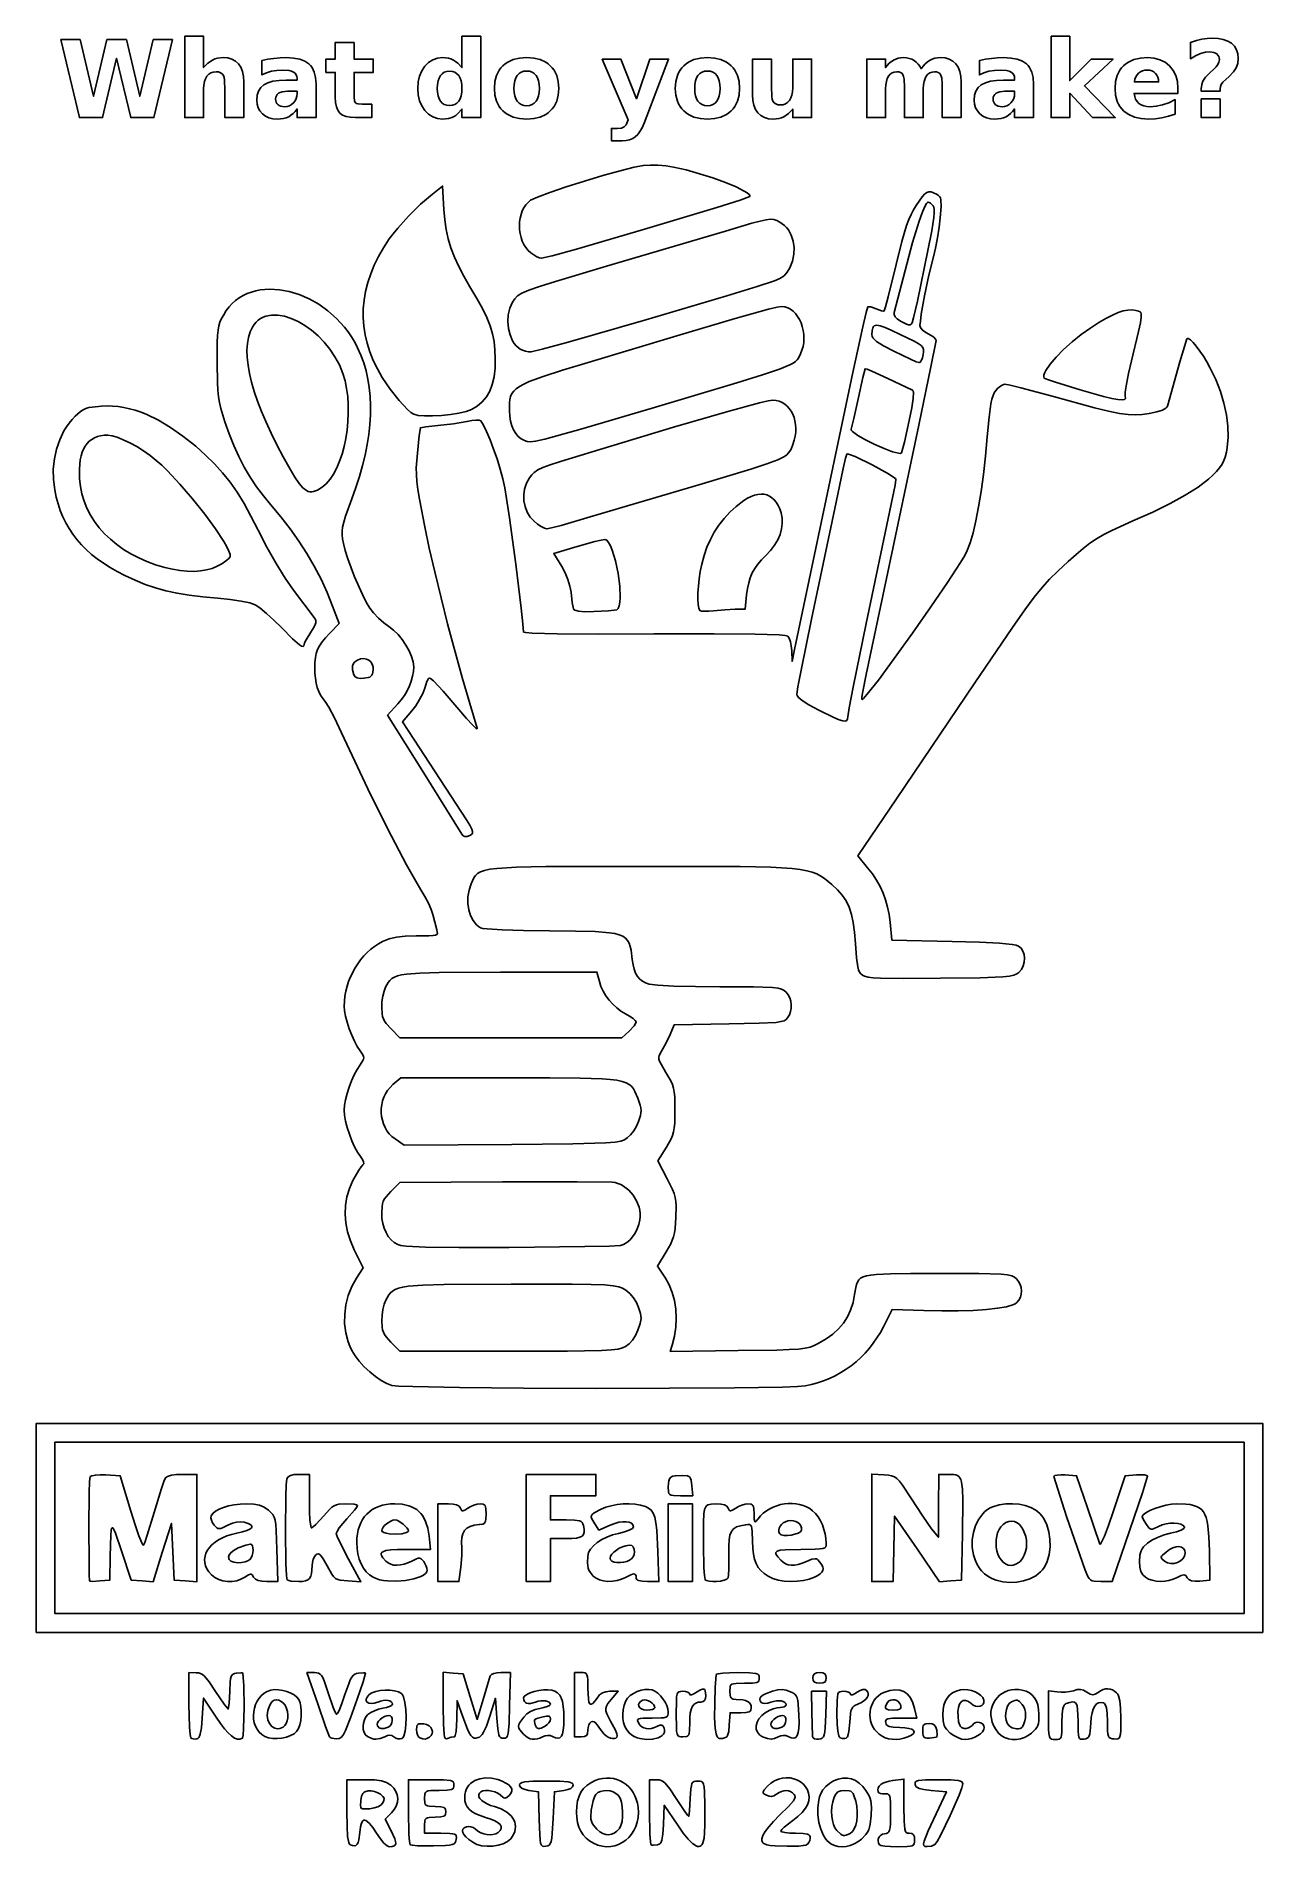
# Model space of a CAD drawing. Extents: x -22 to 140, y -125 to 113.
import ezdxf

# ---------------------------------------------------------------- set-up
doc = ezdxf.new("R2010")
doc.units = 0
doc.layers.get('0').update_dxf_attribs({"linetype": 'CONTINUOUS'})

msp = doc.modelspace()

# ---------------------------------------------------------------- linework, layer by layer
at = {"color": 7}
for points in [[(-18.585405, 112.537432), (-16.042925, 112.537432), (-14.265256, 105.061574), (-12.501367, 112.537432), (-9.945106, 112.537432), (-8.181217, 105.061574), (-6.403547, 112.537432), (-3.881738, 112.537432), (-6.307085, 102.250375), (-9.36633, 102.250375), (-11.233571, 110.070743), (-13.080143, 102.250375), (-16.139387, 102.250375), (-18.585405, 112.537432), (-18.585405, 112.537432)], [(5.509593, 106.949487), (5.509593, 102.250375), (3.029124, 102.250375), (3.029124, 103.015186), (3.029124, 105.833277), (2.980893, 107.225094), (2.922326, 107.554101), (2.829308, 107.7832), (2.658776, 107.996796), (2.436567, 108.15527), (2.171295, 108.258623), (1.871572, 108.293074), (1.506392, 108.255609), (1.182553, 108.143212), (0.900055, 107.955885), (0.658898, 107.693627), (0.465973, 107.368496), (0.328169, 106.98566), (0.245487, 106.545118), (0.217926, 106.046871), (0.217926, 102.250375), (-2.248762, 102.250375), (-2.248762, 112.971514), (0.217926, 112.971514), (0.217926, 108.837399), (0.793257, 109.423065), (1.403039, 109.829586), (1.724725, 109.971266), (2.062775, 110.072466), (2.787967, 110.153425), (3.415836, 110.10218), (3.962745, 109.948442), (4.428694, 109.692213), (4.813683, 109.333493), (5.118144, 108.877018), (5.335615, 108.327525), (5.466098, 107.685014), (5.509593, 106.949487), (5.509593, 106.949487)], [(20.041005, 112.158471), (20.041005, 109.96739), (22.583486, 109.96739), (22.583486, 108.203502), (20.041005, 108.203502), (20.041005, 104.93066), (20.094404, 104.479352), (20.161153, 104.318294), (20.254601, 104.2003), (20.387668, 104.11891), (20.573273, 104.060775), (21.102095, 104.014264), (22.36989, 104.014264), (22.36989, 102.250375), (20.254601, 102.250375), (19.577209, 102.288272), (19.005754, 102.40196), (18.540236, 102.591441), (18.180654, 102.856713), (17.915381, 103.216295), (17.725901, 103.681812), (17.612213, 104.253267), (17.574317, 104.93066), (17.574317, 108.203502), (16.347863, 108.203502), (16.347863, 109.96739), (17.574317, 109.96739), (17.574317, 112.158471), (20.041005, 112.158471), (20.041005, 112.158471)], [(34.25547, 108.837399), (34.25547, 112.971514), (36.735938, 112.971514), (36.735938, 102.250375), (34.25547, 102.250375), (34.25547, 103.366587), (33.719759, 102.775752), (33.432524, 102.548809), (33.13237, 102.367509), (32.813698, 102.228845), (32.470911, 102.129799), (31.712989, 102.050562), (31.031722, 102.121185), (30.414189, 102.333058), (29.86039, 102.68618), (29.370325, 103.180552), (28.969403, 103.789472), (28.683029, 104.479352), (28.511204, 105.250192), (28.453929, 106.101992), (28.511204, 106.953362), (28.683029, 107.72291), (28.969403, 108.410638), (29.370325, 109.016544), (29.86039, 109.51393), (30.414189, 109.869205), (31.031722, 110.08237), (31.712989, 110.153425), (32.100994, 110.133184), (32.465744, 110.072465), (32.807238, 109.971265), (33.125478, 109.829585), (33.428646, 109.648718), (33.718034, 109.423064), (34.25547, 108.837398), (34.25547, 108.837398)], [(111.8528, 112.971514), (114.319487, 112.971514), (114.319487, 107.135522), (117.158248, 109.96739), (120.024567, 109.96739), (116.255633, 106.425833), (120.320844, 102.250375), (117.330502, 102.250375), (114.319487, 105.468095), (114.319487, 102.250375), (111.8528, 102.250375), (111.8528, 112.971514), (111.8528, 112.971514)], [(134.128787, 105.723032), (131.641429, 105.723032), (131.641429, 106.060652), (131.698272, 106.592918), (131.868805, 107.05973), (132.221927, 107.559269), (132.826543, 108.175941), (133.267515, 108.575572), (133.606856, 108.923526), (133.839399, 109.25081), (133.978924, 109.567759), (134.025434, 109.884708), (134.004775, 110.112515), (133.942763, 110.313622), (133.83941, 110.48803), (133.694718, 110.635739), (133.512989, 110.756317), (133.298531, 110.842444), (132.77143, 110.911346), (132.190933, 110.85278), (131.565647, 110.67708), (130.904189, 110.39286), (130.215172, 109.994951), (130.215172, 112.158471), (131.012712, 112.409963), (131.737902, 112.585663), (132.414862, 112.689016), (133.06771, 112.723467), (133.858358, 112.680403), (134.5491, 112.551212), (135.139935, 112.335894), (135.630861, 112.034448), (136.016712, 111.653764), (136.292319, 111.193844), (136.457684, 110.654687), (136.512805, 110.036292), (136.445625, 109.395504), (136.244087, 108.823619), (135.88063, 108.272403), (135.327692, 107.679847), (134.88672, 107.287106), (134.499147, 106.901257), (134.273493, 106.598088), (134.16497, 106.32937), (134.128798, 106.03309), (134.128798, 105.723032), (134.128798, 105.723032)], [(15.038725, 106.653209), (15.038725, 102.250375), (12.551366, 102.250375), (12.551366, 103.394149), (12.295568, 103.066432), (12.024267, 102.78609), (11.737462, 102.553112), (11.435155, 102.367509), (11.108302, 102.228845), (10.747859, 102.129799), (10.353826, 102.070371), (9.926203, 102.050559), (9.354748, 102.094053), (8.839276, 102.224535), (8.379786, 102.442007), (7.976279, 102.746469), (7.650718, 103.123706), (7.418174, 103.552619), (7.278647, 104.03321), (7.232139, 104.565478), (7.290275, 105.198946), (7.464683, 105.741978), (7.755363, 106.194578), (8.162315, 106.556742), (8.697165, 106.834074), (9.364653, 107.032166), (10.164776, 107.151022), (11.097536, 107.190641), (12.551366, 107.190641), (12.551366, 107.383566), (12.522514, 107.65659), (12.435955, 107.889995), (12.291692, 108.083782), (12.089723, 108.23795), (11.826604, 108.358528), (11.498889, 108.444655), (10.649673, 108.513557), (9.884862, 108.473939), (9.175173, 108.355083), (8.517159, 108.15699), (7.907377, 107.87966), (7.907377, 109.760682), (8.701472, 109.929491), (9.499012, 110.05007), (10.298274, 110.127584), (11.097536, 110.153422), (12.068622, 110.101745), (12.894153, 109.946716), (13.574129, 109.688334), (14.108549, 109.326599), (14.326559, 109.105467), (14.515501, 108.852037), (14.806181, 108.248284), (14.980589, 107.51534), (15.038725, 106.653205), (15.038725, 106.653205)], [(42.792416, 110.153425), (43.733356, 110.086246), (44.564915, 109.884708), (45.287094, 109.548811), (45.607165, 109.330478), (45.899891, 109.078556), (46.16312, 108.796919), (46.391249, 108.489444), (46.584283, 108.156131), (46.742217, 107.79698), (46.9528, 107.001162), (47.022995, 106.101992), (46.9528, 105.202823), (46.742217, 104.407005), (46.584283, 104.047854), (46.391249, 103.714542), (46.16312, 103.407066), (45.899891, 103.125431), (45.607165, 102.873508), (45.287094, 102.655175), (44.564915, 102.31928), (43.733356, 102.117742), (42.792416, 102.050562), (41.847598, 102.117742), (41.0113, 102.31928), (40.283525, 102.655175), (39.960333, 102.873508), (39.66427, 103.125431), (39.401042, 103.407066), (39.172913, 103.714542), (38.979879, 104.047854), (38.821941, 104.407005), (38.611361, 105.202823), (38.541167, 106.101992), (38.611361, 107.001162), (38.821941, 107.79698), (38.979879, 108.156131), (39.172913, 108.489444), (39.401042, 108.796919), (39.66427, 109.078556), (39.960333, 109.330478), (40.283525, 109.548811), (41.0113, 109.884708), (41.847598, 110.086246), (42.792416, 110.153425), (42.792416, 110.153425)], [(52.714291, 109.96739), (55.180981, 109.96739), (57.254927, 104.730846), (59.018816, 109.96739), (61.485503, 109.96739), (58.240224, 101.520015), (57.985287, 100.924445), (57.709678, 100.426198), (57.413401, 100.025273), (57.096451, 99.721676), (56.746343, 99.495593), (56.343697, 99.334103), (55.888515, 99.23721), (55.380794, 99.204913), (53.954525, 99.204913), (53.954525, 100.824106), (54.726228, 100.824106), (55.267106, 100.87406), (55.635731, 101.023922), (55.89239, 101.302975), (56.083595, 101.740502), (56.152497, 101.954099), (52.714291, 109.96739), (52.714291, 109.96739)], [(66.604916, 110.153425), (67.545856, 110.086246), (68.377415, 109.884708), (69.099594, 109.548811), (69.419665, 109.330478), (69.712391, 109.078556), (69.97562, 108.796919), (70.203749, 108.489444), (70.396783, 108.156131), (70.554717, 107.79698), (70.7653, 107.001162), (70.835495, 106.101992), (70.7653, 105.202823), (70.554717, 104.407005), (70.396783, 104.047854), (70.203749, 103.714542), (69.97562, 103.407066), (69.712391, 103.125431), (69.419665, 102.873508), (69.099594, 102.655175), (68.377415, 102.31928), (67.545856, 102.117742), (66.604916, 102.050562), (65.660098, 102.117742), (64.8238, 102.31928), (64.096025, 102.655175), (63.772833, 102.873508), (63.47677, 103.125431), (63.213542, 103.407066), (62.985413, 103.714542), (62.792379, 104.047854), (62.634441, 104.407005), (62.423861, 105.202823), (62.353667, 106.101992), (62.423861, 107.001162), (62.634441, 107.79698), (62.792379, 108.156131), (62.985413, 108.489444), (63.213542, 108.796919), (63.47677, 109.078556), (63.772833, 109.330478), (64.096025, 109.548811), (64.8238, 109.884708), (65.660098, 110.086246), (66.604916, 110.153425), (66.604916, 110.153425)], [(72.551152, 105.254498), (72.551152, 109.96739), (75.03162, 109.96739), (75.03162, 109.195689), (75.024734, 107.617835), (75.017847, 106.356929), (75.066079, 105.013342), (75.131538, 104.661942), (75.231444, 104.420786), (75.405423, 104.207189), (75.624185, 104.048715), (75.889457, 103.95053), (76.18918, 103.917804), (76.554361, 103.95484), (76.8782, 104.065942), (77.160699, 104.251117), (77.401855, 104.51036), (77.594779, 104.835492), (77.732582, 105.218326), (77.815265, 105.658869), (77.842838, 106.157116), (77.842838, 109.96739), (80.309525, 109.96739), (80.309525, 102.250375), (77.842838, 102.250375), (77.842838, 103.366587), (77.267506, 102.779198), (76.657725, 102.367509), (76.339483, 102.228845), (76.004877, 102.129799), (75.286576, 102.050562), (74.657847, 102.101808), (74.108352, 102.255546), (73.6381, 102.511773), (73.247081, 102.870494), (72.942619, 103.326969), (72.72515, 103.876461), (72.594665, 104.518971), (72.551171, 105.254498), (72.551163, 105.254498)], [(94.751347, 108.685815), (94.996378, 109.022573), (95.262943, 109.316267), (95.551038, 109.566898), (95.860667, 109.774465), (96.192258, 109.94026), (96.539349, 110.058685), (96.901948, 110.129741), (97.280047, 110.153425), (97.90533, 110.102179), (98.451379, 109.948442), (98.918189, 109.692213), (99.305762, 109.333492), (99.610223, 108.877017), (99.827692, 108.327524), (99.958178, 107.685014), (100.001671, 106.949486), (100.001671, 102.250375), (97.521203, 102.250375), (97.521203, 106.274248), (97.528089, 106.460284), (97.534976, 106.73589), (97.474687, 107.442135), (97.399325, 107.709991), (97.293819, 107.921003), (97.154723, 108.083784), (96.978591, 108.200056), (96.765426, 108.269819), (96.515228, 108.293074), (96.183636, 108.256901), (95.891663, 108.14838), (95.639311, 107.967512), (95.426575, 107.714298), (95.25992, 107.392612), (95.138912, 107.006331), (95.06355, 106.555455), (95.033835, 106.039982), (95.033835, 102.250375), (92.553367, 102.250375), (92.553367, 106.274249), (92.498246, 107.326725), (92.429344, 107.681139), (92.332881, 107.921004), (92.201105, 108.083785), (92.026266, 108.200057), (91.808365, 108.26982), (91.5474, 108.293075), (91.212794, 108.256471), (90.918668, 108.146658), (90.665023, 107.963638), (90.451858, 107.707409), (90.283047, 107.386584), (90.16247, 107.002886), (90.090123, 106.556317), (90.066021, 106.046872), (90.066021, 102.250376), (87.585553, 102.250376), (87.585553, 109.967391), (90.066021, 109.967391), (90.066021, 108.8374), (90.553503, 109.411008), (91.106442, 109.822697), (91.410039, 109.967391), (91.728282, 110.070744), (92.061163, 110.132756), (92.408685, 110.153426), (92.79669, 110.12931), (93.16144, 110.056963), (93.502937, 109.936384), (93.821177, 109.767575), (94.109272, 109.555271), (94.360334, 109.304209), (94.57436, 109.014391), (94.751353, 108.685815), (94.751361, 108.685815)], [(109.544612, 106.653209), (109.544612, 102.250375), (107.057252, 102.250375), (107.057252, 103.394149), (106.801454, 103.066432), (106.530151, 102.78609), (106.243349, 102.553112), (105.941041, 102.367509), (105.614188, 102.228845), (105.253745, 102.129799), (104.859712, 102.070371), (104.432089, 102.050559), (103.860634, 102.094053), (103.345161, 102.224535), (102.885672, 102.442007), (102.482165, 102.746469), (102.156604, 103.123706), (101.924062, 103.552619), (101.784534, 104.03321), (101.738026, 104.565478), (101.796161, 105.198946), (101.970569, 105.741978), (102.261249, 106.194578), (102.6682, 106.556742), (103.20305, 106.834074), (103.87054, 107.032166), (104.670662, 107.151022), (105.603421, 107.190641), (107.057252, 107.190641), (107.057252, 107.383566), (107.028401, 107.65659), (106.941843, 107.889995), (106.797579, 108.083782), (106.59561, 108.23795), (106.332491, 108.358528), (106.004778, 108.444655), (105.15556, 108.513557), (104.390749, 108.473939), (103.681059, 108.355083), (103.023046, 108.15699), (102.413263, 107.87966), (102.413263, 109.760682), (103.207357, 109.929491), (104.004897, 110.05007), (104.804159, 110.127584), (105.603421, 110.153422), (106.574508, 110.101745), (107.400039, 109.946716), (108.080017, 109.688334), (108.614436, 109.326599), (108.832447, 109.105467), (109.021389, 108.852037), (109.312069, 108.248284), (109.486477, 107.51534), (109.544612, 106.653205), (109.544612, 106.653205)], [(128.568402, 106.129554), (128.568402, 105.426756), (122.801312, 105.426756), (122.874092, 105.019802), (123.002853, 104.667109), (123.187595, 104.368679), (123.42832, 104.124509), (123.723736, 103.934599), (124.072554, 103.798946), (124.474769, 103.717556), (124.930383, 103.690434), (125.717588, 103.747279), (126.522017, 103.917812), (127.352284, 104.210643), (128.203223, 104.62061), (128.203223, 102.718918), (127.328168, 102.42953), (126.453115, 102.222825), (125.57806, 102.093635), (124.703007, 102.050571), (123.713833, 102.116887), (122.840931, 102.315843), (122.084301, 102.647434), (121.749589, 102.862967), (121.443945, 103.111658), (121.172645, 103.392004), (120.937517, 103.699048), (120.738561, 104.032789), (120.575781, 104.393232), (120.358741, 105.194219), (120.286393, 106.102), (120.357448, 106.995573), (120.570614, 107.788376), (120.730487, 108.146989), (120.925889, 108.48041), (121.156817, 108.788638), (121.423275, 109.071674), (121.722569, 109.325212), (122.048561, 109.544944), (122.780642, 109.882994), (123.619522, 110.085824), (124.565201, 110.153434), (125.429061, 110.084963), (126.201622, 109.879549), (126.882892, 109.537192), (127.472863, 109.057894), (127.952161, 108.464045), (128.294517, 107.778041), (128.499932, 106.99988), (128.568402, 106.129562), (128.568402, 106.129562)], [(32.629385, 103.842009), (33.001887, 103.878181), (33.327018, 103.986701), (33.604779, 104.167569), (33.835168, 104.420785), (34.01905, 104.742902), (34.150396, 105.130475), (34.229201, 105.583503), (34.255476, 106.101991), (34.229201, 106.620478), (34.150396, 107.073509), (34.01905, 107.461082), (33.835168, 107.783199), (33.604779, 108.036413), (33.327018, 108.217281), (33.001887, 108.325801), (32.629385, 108.361975), (32.259468, 108.325801), (31.9352, 108.217281), (31.656576, 108.036413), (31.423602, 107.783199), (31.242734, 107.461082), (31.113541, 107.073509), (31.036026, 106.620478), (31.010202, 106.101991), (31.036026, 105.583503), (31.113541, 105.130475), (31.242734, 104.742902), (31.423602, 104.420785), (31.656576, 104.167569), (31.9352, 103.986701), (32.259468, 103.878181), (32.629385, 103.842009), (32.629385, 103.842009)], [(42.792416, 108.389537), (42.406564, 108.352502), (42.068945, 108.241398), (41.779557, 108.056224), (41.538401, 107.79698), (41.351505, 107.471419), (41.218008, 107.0804), (41.137908, 106.623925), (41.11121, 106.101992), (41.137908, 105.57963), (41.218008, 105.121862), (41.351505, 104.728693), (41.538401, 104.400116), (41.779557, 104.143886), (42.068945, 103.960868), (42.406564, 103.851055), (42.792416, 103.814451), (43.171807, 103.851055), (43.503827, 103.960868), (43.78848, 104.143886), (44.025761, 104.400116), (44.212657, 104.728693), (44.346154, 105.121862), (44.426254, 105.57963), (44.452952, 106.101992), (44.426254, 106.623925), (44.346154, 107.0804), (44.212657, 107.471419), (44.025761, 107.79698), (43.78848, 108.056224), (43.503827, 108.241398), (43.171807, 108.352502), (42.792416, 108.389537), (42.792416, 108.389537)], [(66.604916, 108.389537), (66.219064, 108.352502), (65.881445, 108.241398), (65.592057, 108.056224), (65.350901, 107.79698), (65.164005, 107.471419), (65.030508, 107.0804), (64.950408, 106.623925), (64.92371, 106.101992), (64.950408, 105.57963), (65.030508, 105.121862), (65.164005, 104.728693), (65.350901, 104.400116), (65.592057, 104.143886), (65.881445, 103.960868), (66.219064, 103.851055), (66.604916, 103.814451), (66.984307, 103.851055), (67.316327, 103.960868), (67.60098, 104.143886), (67.838261, 104.400116), (68.025157, 104.728693), (68.158654, 105.121862), (68.238754, 105.57963), (68.265452, 106.101992), (68.238754, 106.623925), (68.158654, 107.0804), (68.025157, 107.471419), (67.838261, 107.79698), (67.60098, 108.056224), (67.316327, 108.241398), (66.984307, 108.352502), (66.604916, 108.389537), (66.604916, 108.389537)], [(126.032813, 106.949495), (126.006962, 107.283669), (125.929446, 107.583393), (125.800256, 107.848665), (125.619389, 108.079487), (125.400195, 108.269398), (125.149133, 108.405048), (124.866205, 108.486439), (124.551409, 108.513569), (124.209914, 108.48816), (123.902007, 108.411938), (123.62769, 108.2849), (123.386966, 108.107047), (123.184135, 107.884838), (123.023509, 107.617843), (122.905083, 107.306062), (122.82886, 106.949494), (126.032799, 106.949494), (126.032799, 106.949494)], [(11.269792, 105.723032), (10.592831, 105.657577), (10.325405, 105.575755), (10.10535, 105.461206), (9.93654, 105.31479), (9.815962, 105.137368), (9.743615, 104.928938), (9.719499, 104.689504), (9.738876, 104.467725), (9.797012, 104.270926), (9.893906, 104.0991), (10.029556, 103.952254), (10.203103, 103.837703), (10.406794, 103.755884), (10.904611, 103.690426), (11.238785, 103.721431), (11.545398, 103.814451), (11.824451, 103.969479), (12.075943, 104.186522), (12.283941, 104.453515), (12.43251, 104.751516), (12.521652, 105.080522), (12.551366, 105.440534), (12.551366, 105.723032), (11.269791, 105.723032), (11.269791, 105.723032)], [(105.775653, 105.723032), (105.098689, 105.657577), (104.831264, 105.575755), (104.61121, 105.461206), (104.442398, 105.31479), (104.321822, 105.137368), (104.249474, 104.928938), (104.225372, 104.689504), (104.244761, 104.467725), (104.302899, 104.270926), (104.399791, 104.0991), (104.535441, 103.952254), (104.708988, 103.837703), (104.912679, 103.755884), (105.410497, 103.690426), (105.74467, 103.721431), (106.051285, 103.814451), (106.330338, 103.969479), (106.581829, 104.186522), (106.789827, 104.453515), (106.938397, 104.751516), (107.027537, 105.080522), (107.057252, 105.440534), (107.057252, 105.723032), (105.775678, 105.723032), (105.775678, 105.723032)], [(131.641441, 104.703285), (134.128798, 104.703285), (134.128798, 102.250375), (131.641441, 102.250375), (131.641441, 104.703285), (131.641441, 104.703285)], [(43.321214, 84.442337), (42.973214, 84.762413), (42.671428, 85.133651), (42.415873, 85.548303), (42.206566, 85.998617), (42.04352, 86.476843), (41.926754, 86.97523), (41.856277, 87.486027), (41.832119, 88.001483), (41.854273, 88.513852), (41.922766, 89.015378), (42.03761, 89.498317), (42.198827, 89.95491), (42.406424, 90.377414), (42.660424, 90.758075), (42.960836, 91.089144), (43.307678, 91.362871), (44.220103, 91.78938), (45.853862, 92.397907), (47.983135, 93.118579), (50.382106, 93.881516), (52.824948, 94.616837), (55.085847, 95.254668), (56.93898, 95.72513), (58.158525, 95.958341), (59.040277, 96.004312), (60.080492, 95.979364), (61.149296, 95.890512), (62.116804, 95.744761), (63.790887, 95.36145), (65.559822, 94.865221), (67.316503, 94.29765), (68.953813, 93.700301), (70.364644, 93.114738), (71.441884, 92.582534), (71.821933, 92.34943), (72.078416, 92.145254), (72.197946, 91.975201), (72.167133, 91.844464), (70.921195, 91.394686), (67.849553, 90.426881), (58.63379, 87.649781), (49.329067, 84.938368), (46.146227, 84.05267), (44.744613, 83.71785), (44.47688, 83.775017), (44.119267, 83.930668), (43.718481, 84.161029), (43.321225, 84.442331), (43.321225, 84.442331)], [(27.898998, 63.172461), (27.535421, 63.410592), (27.077273, 63.81312), (25.978585, 64.992702), (24.805575, 66.47386), (23.760886, 68.01925), (23.124809, 69.140951), (22.581289, 70.266148), (22.130318, 71.394636), (21.771884, 72.5262), (21.505976, 73.660632), (21.332584, 74.79772), (21.251697, 75.937251), (21.263305, 77.079018), (21.367396, 78.222808), (21.56396, 79.36841), (21.852987, 80.515615), (22.234465, 81.664212), (22.708385, 82.813988), (23.274735, 83.964732), (23.933505, 85.116235), (24.684684, 86.268289), (25.189507, 86.951075), (25.797592, 87.695724), (27.234372, 89.278034), (28.816662, 90.830047), (30.366099, 92.166595), (31.702985, 93.225425), (31.885668, 90.147338), (32.001512, 88.788644), (32.188145, 87.510053), (32.454933, 86.283811), (32.811238, 85.082151), (33.26642, 83.877311), (33.82984, 82.641533), (34.510862, 81.34705), (35.318845, 79.966106), (36.222518, 78.445374), (36.954032, 77.114318), (37.52985, 75.926106), (37.966425, 74.833912), (38.280217, 73.790903), (38.487684, 72.750251), (38.605277, 71.665124), (38.649462, 70.488694), (38.615564, 69.230706), (38.484399, 68.104365), (38.253414, 67.104243), (37.920053, 66.224901), (37.481768, 65.460905), (36.936004, 64.806824), (36.280209, 64.257216), (35.511828, 63.806651), (34.806188, 63.552547), (33.851888, 63.333534), (32.738123, 63.157041), (31.554082, 63.030501), (30.388959, 62.961342), (29.331943, 62.956996), (28.472224, 63.024893), (27.898998, 63.172461), (27.898998, 63.172461)], [(25.022129, -64.73367), (24.354734, -64.483288), (23.62645, -64.083768), (22.868941, -63.56289), (22.113872, -62.948431), (21.392908, -62.268159), (20.737713, -61.549859), (20.179952, -60.821299), (19.751291, -60.110257), (19.493739, -59.556721), (19.276529, -58.986663), (18.96251, -57.806404), (18.807981, -56.588347), (18.811687, -55.351353), (18.972376, -54.114285), (19.288795, -52.896005), (19.759689, -51.715374), (20.383806, -50.591254), (21.241423, -49.25691), (20.082336, -46.887088), (19.569827, -45.696288), (19.197066, -44.508739), (18.96416, -43.329792), (18.871214, -42.164796), (18.918337, -41.019095), (19.105634, -39.898038), (19.433212, -38.806978), (19.901177, -37.751258), (20.678777, -36.394466), (20.998926, -35.930055), (21.215797, -35.698128), (21.322537, -35.542714), (21.300459, -35.297494), (21.153133, -34.974445), (20.884128, -34.585552), (20.502534, -34.020131), (20.124413, -33.314011), (19.764375, -32.509034), (19.437034, -31.64704), (19.157, -30.769868), (18.938885, -29.919363), (18.797301, -29.137359), (18.746859, -28.465704), (18.794319, -27.837556), (18.928338, -27.104165), (19.136381, -26.301184), (19.405912, -25.464265), (19.724393, -24.629054), (20.079288, -23.831206), (20.45806, -23.106366), (20.848173, -22.49019), (21.205349, -21.953118), (21.294824, -21.754208), (21.324963, -21.575917), (21.295821, -21.39889), (21.207452, -21.203782), (20.853253, -20.681905), (20.470557, -20.086354), (20.09478, -19.372955), (19.739516, -18.579933), (19.418361, -17.745524), (19.144909, -16.907947), (18.932755, -16.105434), (18.795493, -15.376215), (18.746718, -14.758512), (18.77132, -14.102393), (18.843823, -13.447762), (18.962283, -12.797892), (19.124749, -12.156056), (19.329275, -11.525527), (19.573913, -10.909577), (20.175733, -9.734505), (20.52902, -9.181928), (20.914628, -8.657017), (21.330608, -8.163052), (21.775014, -7.703301), (22.245897, -7.281034), (22.741309, -6.899529), (23.259304, -6.562056), (23.797932, -6.271889), (24.6699, -5.918208), (25.617811, -5.691522), (26.76826, -5.570878), (28.247842, -5.53532), (29.913495, -5.520842), (30.423369, -5.489581), (30.757546, -5.430588), (30.945726, -5.335072), (31.017611, -5.194255), (31.002907, -4.999347), (30.931302, -4.741559), (30.422991, -2.704852), (30.218456, -2.062373), (29.856266, -1.231886), (29.387588, -0.320652), (28.8636, 0.564066), (28.012675, 1.975654), (26.964785, 3.844386), (24.4854, 8.547992), (21.840022, 13.864305), (19.443222, 18.982746), (18.40749, 21.230051), (17.462576, 23.176394), (16.712845, 24.61341), (16.262662, 25.332746), (15.930343, 25.741074), (15.644327, 26.187959), (15.403997, 26.675354), (15.208742, 27.205223), (15.057945, 27.779526), (14.950994, 28.40022), (14.887274, 29.069267), (14.866169, 29.788626), (14.884158, 30.503549), (14.945699, 31.125558), (15.062155, 31.680638), (15.24489, 32.194777), (15.505267, 32.693957), (15.85465, 33.204167), (16.304401, 33.75139), (16.865883, 34.361614), (18.076616, 35.629367), (17.221257, 37.901886), (16.496903, 39.700866), (15.695517, 41.451005), (14.813277, 43.158562), (13.846363, 44.829798), (12.790952, 46.470974), (11.643223, 48.088344), (10.399354, 49.688177), (9.055524, 51.276727), (8.097819, 52.427353), (7.200803, 53.634682), (6.36321, 54.901013), (5.583771, 56.228643), (4.861219, 57.619863), (4.194286, 59.076971), (3.581704, 60.602258), (3.022206, 62.198024), (2.502665, 63.93699), (2.329114, 64.708509), (2.202788, 65.49381), (2.115995, 66.352203), (2.061046, 67.343012), (2.015914, 69.959135), (2.023345, 72.620305), (2.058537, 73.532142), (2.125462, 74.244392), (2.232182, 74.816733), (2.386758, 75.308844), (2.597252, 75.780406), (2.871725, 76.291101), (3.211664, 76.835409), (3.589821, 77.329781), (4.003738, 77.774817), (4.450957, 78.17113), (4.929022, 78.519319), (5.435472, 78.819996), (5.967852, 79.073762), (6.523702, 79.281223), (7.100566, 79.442987), (7.695985, 79.559658), (8.307502, 79.631842), (8.932658, 79.660146), (10.21406, 79.587527), (11.520527, 79.346651), (12.832397, 78.942362), (14.130008, 78.379501), (15.393697, 77.662919), (16.603802, 76.797456), (17.74066, 75.787958), (18.275477, 75.230711), (18.784609, 74.639272), (19.265598, 74.014248), (19.715986, 73.356241), (20.133316, 72.665861), (20.515129, 71.943711), (20.952168, 70.970261), (21.324476, 69.957405), (21.632079, 68.905834), (21.875004, 67.816245), (22.053277, 66.689326), (22.166924, 65.525769), (22.215972, 64.326265), (22.200447, 63.091506), (22.120376, 61.822186), (21.975785, 60.518997), (21.7667, 59.182627), (21.493148, 57.81377), (21.155155, 56.413121), (20.752747, 54.981368), (20.285952, 53.519203), (19.754794, 52.027317), (18.925777, 49.747294), (18.677843, 48.960684), (18.525917, 48.32959), (18.458717, 47.793944), (18.464963, 47.29368), (18.533371, 46.768732), (18.65266, 46.159036), (18.889476, 45.215463), (19.226645, 44.13073), (20.115302, 41.749864), (21.145135, 39.440587), (21.658775, 38.445338), (22.142649, 37.627041), (22.62077, 37.004303), (23.252209, 36.342557), (23.954816, 35.720841), (24.64644, 35.218201), (25.251367, 34.76242), (25.839246, 34.184167), (26.390524, 33.515153), (26.885647, 32.787099), (27.305063, 32.031726), (27.629217, 31.280749), (27.838557, 30.565886), (27.913529, 29.918858), (27.876341, 29.313302), (27.765473, 28.684923), (27.585456, 28.044261), (27.340822, 27.401861), (27.036104, 26.768264), (26.675834, 26.154013), (26.264545, 25.569647), (25.806768, 25.025708), (24.45371, 23.557814), (29.199699, 15.978612), (34.248485, 7.888819), (34.428689, 7.668554), (34.648924, 7.567972), (34.929007, 7.58372), (35.288756, 7.712433), (35.511853, 7.833402), (35.642713, 7.985958), (35.663146, 8.212356), (35.554948, 8.554844), (35.299921, 9.055679), (34.879864, 9.757105), (33.471869, 11.930755), (28.674401, 19.238276), (26.431243, 22.661674), (27.673444, 24.1129), (28.191831, 24.798542), (28.685013, 25.592597), (29.097232, 26.396648), (29.372732, 27.112276), (29.644512, 27.973294), (29.753723, 28.2226), (29.861225, 28.364366), (29.979061, 28.408537), (30.119286, 28.365058), (30.515111, 28.054921), (31.773958, 26.700615), (33.838278, 24.294795), (34.845701, 23.123979), (35.638658, 22.268115), (36.13759, 21.808228), (36.251932, 21.7521), (36.262939, 21.825351), (35.281339, 25.063021), (34.290897, 28.488107), (32.369049, 35.571509), (30.668519, 42.417515), (29.954725, 45.545855), (29.360433, 48.36808), (28.66158, 51.991638), (28.448578, 53.279396), (28.314523, 54.337526), (28.25041, 55.255809), (28.247249, 56.124035), (28.387709, 58.069469), (28.63384, 60.388379), (28.781945, 61.404556), (29.491669, 61.521797), (31.088039, 61.679435), (33.128873, 61.915842), (34.907155, 62.222459), (35.543318, 62.338935), (36.09912, 62.39245), (36.514738, 62.380427), (36.730339, 62.300347), (37.090621, 61.74464), (37.510141, 60.89801), (37.964494, 59.828122), (38.42928, 58.602649), (38.88009, 57.289257), (39.292521, 55.955613), (39.642172, 54.669391), (39.904633, 53.498256), (40.520168, 49.536728), (41.346741, 43.452), (42.071786, 37.640429), (42.29856, 35.585942), (42.382742, 34.498382), (42.66666, 34.421058), (43.509364, 34.356452), (46.816591, 34.266186), (52.195332, 34.229184), (59.536493, 34.247049), (67.498905, 34.269147), (72.895733, 34.228656), (76.022685, 34.120415), (76.827366, 34.039279), (77.175467, 33.939271), (77.366828, 33.668036), (77.529207, 33.227171), (77.645452, 32.67767), (77.698397, 32.080519), (77.736186, 30.624407), (78.069152, 32.211907), (85.763066, 68.699984), (87.073844, 74.712235), (87.511433, 76.580029), (87.718273, 77.31215), (87.857564, 77.344724), (88.111186, 77.30781), (88.817218, 77.058782), (89.517313, 76.803798), (89.764503, 76.760448), (89.895928, 76.785171), (90.065259, 77.312695), (90.415694, 78.638383), (91.455206, 82.883796), (92.207176, 85.915669), (92.827523, 88.02263), (93.120557, 88.824816), (93.419351, 89.510433), (93.736795, 90.117699), (94.085771, 90.684833), (94.885987, 91.824796), (95.196575, 92.17012), (95.478075, 92.382371), (95.753439, 92.474079), (96.045615, 92.457767), (96.377548, 92.345964), (96.772188, 92.151194), (96.992595, 92.018598), (97.158629, 91.868941), (97.274614, 91.674575), (97.344879, 91.407849), (97.365566, 90.546727), (97.255279, 89.064389), (97.110609, 87.820754), (96.892372, 86.431346), (96.630157, 85.06583), (96.353551, 83.893858), (95.772735, 81.492096), (95.20187, 78.760741), (94.766951, 76.344636), (94.639847, 75.456316), (94.59398, 74.888623), (94.673248, 74.598538), (94.893553, 74.299318), (95.228655, 74.018383), (95.652313, 73.783142), (96.063243, 73.566869), (96.399762, 73.324314), (96.627137, 73.085139), (96.710646, 72.879015), (96.042985, 69.434397), (94.43777, 61.764438), (90.185245, 41.560524), (87.507831, 28.901314), (87.056214, 26.646607), (86.950871, 25.928676), (86.950307, 25.626943), (87.020659, 25.642268), (87.156981, 25.756119), (87.610524, 26.255413), (89.122126, 28.172277), (91.212915, 30.993345), (93.610701, 34.334425), (96.043295, 37.811323), (98.238504, 41.039844), (99.924133, 43.635797), (100.490796, 44.5765), (100.827992, 45.214989), (101.21517, 46.239879), (101.594547, 47.557933), (101.96169, 49.143897), (102.312168, 50.972528), (102.641552, 53.018569), (102.945412, 55.256769), (103.219317, 57.661878), (103.458839, 60.208643), (103.705815, 62.808917), (103.947417, 64.551464), (104.078004, 65.165986), (104.22141, 65.643955), (104.382361, 66.011323), (104.565574, 66.294056), (104.866838, 66.621324), (105.196992, 66.889328), (105.516062, 67.070413), (105.784068, 67.136919), (106.461924, 67.008302), (107.896917, 66.658109), (112.196665, 65.506927), (117.583932, 64.042047), (119.436433, 63.586654), (120.878078, 63.289521), (122.021289, 63.130831), (122.978494, 63.090752), (123.862109, 63.149463), (124.784567, 63.287137), (125.800479, 63.496531), (126.526388, 63.723353), (126.98152, 63.975398), (127.113549, 64.113311), (127.185092, 64.260453), (128.841325, 70.091794), (129.760765, 73.106133), (129.830731, 73.148929), (129.930003, 73.137838), (130.205336, 72.967887), (130.564489, 72.624055), (130.985186, 72.13412), (131.922116, 70.827042), (132.393794, 70.065457), (132.837919, 69.268876), (133.568437, 67.739068), (134.166409, 66.190636), (134.628749, 64.64206), (134.952359, 63.111829), (135.134155, 61.618427), (135.171047, 60.180339), (135.059945, 58.816051), (134.947928, 58.167357), (134.797755, 57.544047), (134.630219, 57.081172), (134.382267, 56.608839), (134.054212, 56.127266), (133.646358, 55.636662), (133.159014, 55.137245), (132.592487, 54.629222), (131.223117, 53.588226), (129.540708, 52.515372), (127.547725, 51.412374), (125.246626, 50.280928), (122.639875, 49.122748), (119.874013, 47.88953), (118.801139, 47.341714), (117.854628, 46.7893), (116.974213, 46.194447), (116.099638, 45.519315), (115.170636, 44.726058), (114.126952, 43.776835), (112.760915, 42.507275), (111.663562, 41.442363), (110.676258, 40.375882), (109.640358, 39.101607), (108.397226, 37.413322), (106.788218, 35.104804), (101.838009, 27.802194), (91.506954, 12.529622), (86.419616, 5.018165), (87.700002, 3.455625), (88.319181, 2.647064), (88.863141, 1.822839), (89.33386, 0.978162), (89.733312, 0.108238), (90.063472, -0.791729), (90.32632, -1.726528), (90.523827, -2.700957), (90.657973, -3.719807), (90.889875, -6.064473), (98.827375, -6.240862), (102.447191, -6.34669), (105.059666, -6.483367), (106.738809, -6.656237), (107.251508, -6.757913), (107.558625, -6.870635), (107.907325, -7.1545), (108.159047, -7.534591), (108.313392, -7.984041), (108.369958, -8.475986), (108.328341, -8.983551), (108.188142, -9.479875), (107.948955, -9.938089), (107.610385, -10.331323), (107.332938, -10.538824), (106.952228, -10.70076), (106.375259, -10.82412), (105.509031, -10.915893), (102.536825, -11.032645), (97.291635, -11.106935), (92.419712, -11.13897), (89.394919, -11.093935), (88.428926, -11.036695), (87.749185, -10.953202), (87.297189, -10.841129), (87.014428, -10.69815), (86.812806, -10.521352), (86.647192, -10.297772), (86.511824, -10.001425), (86.400933, -9.606328), (86.22952, -8.415943), (86.08682, -6.518741), (85.967386, -5.039281), (85.797895, -3.77308), (85.564652, -2.686084), (85.253971, -1.744232), (84.852165, -0.913471), (84.345543, -0.159746), (83.720418, 0.551002), (82.9631, 1.25283), (82.000615, 2.040656), (81.526874, 2.359299), (81.00923, 2.632439), (80.411012, 2.863579), (79.695542, 3.056227), (78.826148, 3.213887), (77.76615, 3.340069), (74.927652, 3.51201), (70.886641, 3.6001), (58.023489, 3.636916), (45.315595, 3.608646), (41.437334, 3.52988), (38.831963, 3.369431), (37.918122, 3.249526), (37.216314, 3.098343), (36.691144, 2.912265), (36.307214, 2.68767), (36.029126, 2.420942), (35.821487, 2.10846), (35.475962, 1.331762), (35.197626, 0.479916), (35.054641, -0.391279), (35.041066, -1.253877), (35.150969, -2.079935), (35.378409, -2.841512), (35.717451, -3.510664), (36.162158, -4.059445), (36.422282, -4.279965), (36.706592, -4.459913), (37.006925, -4.535777), (37.598564, -4.606479), (39.549812, -4.727767), (42.348423, -4.814494), (45.782492, -4.857383), (49.219265, -4.882698), (51.814967, -4.949543), (53.694143, -5.10102), (54.403955, -5.221966), (54.981342, -5.380239), (55.441872, -5.581221), (55.801113, -5.830308), (56.074634, -6.132884), (56.278004, -6.49434), (56.426788, -6.920063), (56.536559, -7.415443), (56.701331, -8.636728), (56.805166, -9.328201), (56.94928, -9.923777), (57.138581, -10.430597), (57.377984, -10.855799), (57.672396, -11.20652), (58.026732, -11.489902), (58.445899, -11.713077), (58.93481, -11.883187), (60.058633, -12.01961), (62.184618, -12.131627), (65.007972, -12.207652), (68.2239, -12.236106), (72.681561, -12.253999), (75.173191, -12.341487), (75.892434, -12.428395), (76.372991, -12.553174), (76.699138, -12.722648), (76.95515, -12.943645), (77.229597, -13.284829), (77.434883, -13.680454), (77.570053, -14.114774), (77.634146, -14.572051), (77.626215, -15.036535), (77.545274, -15.492484), (77.390376, -15.924155), (77.160566, -16.315803), (76.969795, -16.527416), (76.697515, -16.692547), (76.273956, -16.818359), (75.629355, -16.91202), (73.397959, -17.031575), (69.445203, -17.108557), (62.229966, -17.216526), (61.679068, -18.519668), (61.117466, -19.701967), (60.540838, -20.714572), (60.233709, -21.256114), (60.178385, -21.49245), (60.196899, -21.745025), (60.295479, -22.043235), (60.480391, -22.416476), (61.13419, -23.505645), (61.783758, -24.626928), (61.992233, -25.10085), (62.137947, -25.579042), (62.231989, -26.108073), (62.285437, -26.73451), (62.314895, -28.465867), (62.28527, -30.184925), (62.232963, -30.809003), (62.142087, -31.334868), (62.002455, -31.806591), (61.803889, -32.268242), (61.189223, -33.337587), (60.063552, -35.148401), (61.310438, -37.539775), (61.992352, -38.920979), (62.206953, -39.464951), (62.351307, -39.974159), (62.435906, -40.495844), (62.47124, -41.077244), (62.436081, -42.608167), (62.331978, -44.060364), (62.247486, -44.631158), (62.130003, -45.138792), (61.971013, -45.613543), (61.761988, -46.085695), (61.159759, -47.143323), (60.00468, -49.001457), (61.055365, -50.587715), (61.55975, -51.485633), (61.955493, -52.481573), (62.240676, -53.556408), (62.413391, -54.691009), (62.47172, -55.866247), (62.413749, -57.062994), (62.237569, -58.262119), (61.941261, -59.444495), (61.69172, -60.260622), (70.646349, -60.15005), (75.715489, -60.070469), (77.367361, -60.01613), (78.577062, -59.938993), (79.454307, -59.829229), (80.108817, -59.677012), (80.650311, -59.472517), (81.188506, -59.205918), (82.214909, -58.611522), (83.106909, -57.973361), (83.870788, -57.282975), (84.512844, -56.531908), (85.039361, -55.711705), (85.456626, -54.813911), (85.770934, -53.830065), (85.98857, -52.751713), (86.13727, -51.811642), (86.227477, -51.4343), (86.351829, -51.112798), (86.528001, -50.842675), (86.77367, -50.619465), (87.106514, -50.438702), (87.54421, -50.29592), (88.104438, -50.186661), (88.804871, -50.106453), (90.697075, -50.01534), (93.362238, -49.986867), (96.941784, -49.985174), (102.336216, -50.001035), (105.30737, -50.086266), (106.14314, -50.172544), (106.683798, -50.297342), (107.032916, -50.467717), (107.294062, -50.690729), (107.586577, -51.045268), (107.797089, -51.434105), (107.925466, -51.845489), (107.971564, -52.267666), (107.935251, -52.688888), (107.81639, -53.097399), (107.614841, -53.481455), (107.330468, -53.829297), (107.129664, -53.977625), (106.835792, -54.116416), (105.984226, -54.364069), (104.806549, -54.569625), (103.333541, -54.730452), (101.595978, -54.843926), (99.624636, -54.907414), (97.450294, -54.91828), (95.103727, -54.873909), (90.907139, -54.747668), (89.777968, -57.000885), (89.37187, -57.756795), (88.927149, -58.482069), (88.445275, -59.175599), (87.927702, -59.836281), (87.375895, -60.463012), (86.791317, -61.054683), (86.175429, -61.610189), (85.529691, -62.128425), (84.855566, -62.608288), (84.154515, -63.04867), (83.428002, -63.448466), (82.677485, -63.806572), (81.904428, -64.121879), (81.110294, -64.393287), (80.296543, -64.619686), (79.464636, -64.799972), (78.456578, -64.882166), (76.473496, -64.952047), (70.144315, -65.055552), (61.601231, -65.111864), (51.968383, -65.122363), (42.369912, -65.088397), (33.929949, -65.011356), (27.772635, -64.892609), (25.901264, -64.818023), (25.022107, -64.733526), (25.022248, -64.733526)], [(93.741105, 75.868437), (94.26491, 78.073298), (95.646105, 84.733322), (96.139139, 87.343398), (96.404148, 89.095351), (96.456647, 89.697772), (96.458623, 90.143547), (96.412525, 90.451974), (96.320436, 90.64235), (95.958613, 90.98398), (95.7876, 91.087905), (95.652416, 91.126076), (95.563634, 91.08374), (95.457129, 90.958647), (95.194795, 90.471715), (94.873113, 89.688312), (94.499786, 88.631466), (93.628995, 85.789561), (92.64404, 82.130242), (91.208347, 76.594332), (91.193163, 76.299941), (91.323494, 76.012757), (91.598993, 75.733258), (92.01931, 75.46193), (92.823011, 75.060333), (93.09172, 74.97594), (93.292905, 74.974247), (93.442494, 75.058846), (93.556419, 75.233584), (93.740978, 75.868522), (93.740978, 75.868522)], [(41.942219, 71.751673), (41.64846, 71.957006), (41.381255, 72.212033), (41.141498, 72.511257), (40.930091, 72.849192), (40.595926, 73.619225), (40.385947, 74.478207), (40.307346, 75.382216), (40.367309, 76.287322), (40.57303, 77.149604), (40.732796, 77.550958), (40.931694, 77.925134), (41.222522, 78.378287), (41.573276, 78.756761), (42.133659, 79.117915), (43.053365, 79.519094), (44.48209, 80.017657), (46.569529, 80.67095), (53.319334, 82.67115), (68.991077, 87.313725), (72.451014, 88.335488), (73.555155, 88.630145), (74.352029, 88.798679), (74.924102, 88.854613), (75.353839, 88.81147), (75.723709, 88.682774), (76.116172, 88.48204), (76.446386, 88.27678), (76.746877, 88.034467), (77.016966, 87.75816), (77.255978, 87.450919), (77.638036, 86.755876), (77.887614, 85.973821), (77.999278, 85.12924), (77.96759, 84.24661), (77.787114, 83.350416), (77.45241, 82.465141), (77.113498, 81.89157), (76.682818, 81.431621), (76.129815, 81.059441), (75.423938, 80.749185), (73.147463, 80.008397), (69.154642, 78.787619), (58.463771, 75.620245), (48.238958, 72.675386), (44.828709, 71.73275), (43.367837, 71.38136), (43.005302, 71.413898), (42.615669, 71.494565), (42.245718, 71.611208), (41.942219, 71.751673), (41.942219, 71.751673)], [(42.49194, 59.724758), (42.058957, 59.956181), (41.673637, 60.270712), (41.33863, 60.66315), (41.056592, 61.128289), (40.83017, 61.66093), (40.66202, 62.255866), (40.554789, 62.907892), (40.511135, 63.611805), (40.524061, 64.67845), (40.575197, 65.125925), (40.675171, 65.527925), (40.838262, 65.89327), (41.078763, 66.230777), (41.410955, 66.54927), (41.849125, 66.857561), (42.407561, 67.164472), (43.100547, 67.478823), (44.94731, 68.165114), (47.50371, 68.986981), (50.884027, 70.014976), (62.5739, 73.522482), (70.26936, 75.78797), (74.641753, 77.00518), (75.791597, 77.281227), (76.362428, 77.367861), (76.77706, 77.325801), (77.170207, 77.204339), (77.53906, 77.010537), (77.880806, 76.751462), (78.192639, 76.434182), (78.471748, 76.065764), (78.715323, 75.653273), (78.920558, 75.203775), (79.084639, 74.724339), (79.204756, 74.222031), (79.278105, 73.703917), (79.301868, 73.177061), (79.273245, 72.648532), (79.18942, 72.1254), (79.047589, 71.614727), (78.844936, 71.123581), (78.575849, 70.585838), (78.415668, 70.354715), (78.195921, 70.133264), (77.884749, 69.909859), (77.45029, 69.672886), (76.0841, 69.111749), (73.842491, 68.356884), (70.470599, 67.315326), (59.316542, 64.000278), (49.938907, 61.232652), (45.161652, 59.89046), (43.95783, 59.616586), (43.255695, 59.534295), (42.839113, 59.58866), (42.491946, 59.724758), (42.491946, 59.724758)], [(115.67186, 66.408963), (112.434619, 67.39984), (111.403187, 67.747916), (110.968966, 67.931157), (110.887982, 68.094993), (110.898311, 68.324417), (110.993652, 68.612568), (111.167667, 68.952573), (111.726428, 69.760694), (112.524002, 70.693847), (113.509804, 71.697105), (114.633243, 72.715535), (115.843725, 73.694205), (117.090665, 74.578185), (118.140901, 75.244167), (119.085999, 75.794644), (119.934669, 76.232964), (120.695633, 76.562464), (121.377612, 76.786492), (121.98932, 76.908395), (122.539479, 76.931509), (123.036805, 76.859192), (123.371823, 76.777573), (123.606177, 76.66414), (123.68306, 76.567067), (123.731718, 76.427928), (123.740297, 75.97797), (123.623751, 75.223302), (123.373936, 74.072962), (122.441883, 70.221396), (122.064784, 68.569324), (121.786323, 67.137331), (121.633085, 66.078794), (121.631674, 65.54709), (121.671803, 65.294019), (121.630579, 65.202839), (121.543816, 65.135904), (121.219613, 65.076815), (120.671097, 65.120814), (119.870164, 65.271963), (118.788717, 65.534328), (115.671875, 66.408958), (115.671875, 66.408958)], [(15.841119, 53.571504), (16.380417, 54.029119), (16.881812, 54.612244), (17.342895, 55.307651), (17.761253, 56.102117), (18.134476, 56.982419), (18.460153, 57.935328), (18.735872, 58.947623), (18.959223, 60.006072), (19.127795, 61.097454), (19.239176, 62.208543), (19.290956, 63.326114), (19.280722, 64.436941), (19.206067, 65.527798), (19.064576, 66.585459), (18.853841, 67.596701), (18.571448, 68.548298), (18.107994, 69.680043), (17.53518, 70.748706), (16.868419, 71.746378), (16.123121, 72.66515), (15.3147, 73.497115), (14.458565, 74.23437), (13.57013, 74.869003), (12.664805, 75.393107), (11.758003, 75.798773), (10.865135, 76.0781), (10.001612, 76.223173), (9.182846, 76.22608), (8.42425, 76.078927), (8.072331, 75.946607), (7.741234, 75.773802), (7.432885, 75.559531), (7.14921, 75.302796), (6.892136, 75.002619), (6.66359, 74.658003), (6.357305, 74.018044), (6.135586, 73.298188), (5.997909, 72.500411), (5.943752, 71.62669), (5.972592, 70.679), (6.083906, 69.659314), (6.27717, 68.569611), (6.551861, 67.411871), (6.907458, 66.188065), (7.343436, 64.900172), (7.859273, 63.550168), (8.454444, 62.140025), (9.128429, 60.671727), (9.880704, 59.147242), (10.710745, 57.568552), (11.618029, 55.937633), (12.244735, 54.88581), (12.796015, 54.076448), (13.295464, 53.49632), (13.766679, 53.132208), (13.999072, 53.027027), (14.233255, 52.97089), (14.472178, 52.962141), (14.71879, 52.999138), (15.246879, 53.203746), (15.841118, 53.571487), (15.841118, 53.571487)], [(95.028103, 71.056441), (95.07097, 71.415814), (95.059568, 71.709283), (94.960909, 71.965738), (94.74197, 72.214074), (94.369747, 72.483181), (93.811229, 72.801954), (92.003265, 73.704066), (90.894282, 74.231161), (90.025246, 74.606627), (89.367586, 74.830079), (88.892725, 74.90114), (88.714914, 74.879409), (88.572089, 74.819428), (88.460677, 74.721158), (88.377105, 74.584549), (88.279199, 74.196129), (88.249794, 73.653783), (88.282685, 73.449533), (88.390725, 73.24007), (88.583517, 73.018179), (88.870658, 72.776642), (89.766417, 72.205768), (91.154821, 71.46973), (93.328059, 70.426346), (94.08083, 70.104186), (94.466162, 69.980217), (94.634533, 70.058706), (94.796605, 70.28778), (94.93394, 70.632131), (95.028095, 71.056446), (95.028095, 71.056446)], [(93.178221, 62.359673), (93.499986, 64.036231), (93.680193, 65.270228), (93.717159, 66.046138), (93.681401, 66.257461), (93.609203, 66.348443), (90.341013, 67.873355), (88.268907, 68.834285), (87.61909, 69.104013), (87.357303, 69.176254), (87.063239, 68.018372), (86.475867, 65.373281), (85.86404, 62.626124), (85.511147, 61.222848), (85.544833, 61.081533), (85.718902, 60.890791), (86.411529, 60.397156), (87.435693, 59.814198), (88.638067, 59.214165), (89.865322, 58.669309), (90.964126, 58.251883), (91.781151, 58.034137), (92.036082, 58.022736), (92.163068, 58.088338), (92.54976, 59.510433), (93.178221, 62.359684), (93.178221, 62.359684)], [(43.754546, 49.078396), (43.234232, 49.647557), (42.836607, 50.30227), (42.563983, 51.020449), (42.418669, 51.779997), (42.402978, 52.558826), (42.519225, 53.334844), (42.769717, 54.085958), (43.156768, 54.790083), (43.450161, 55.190164), (43.786815, 55.529356), (44.250213, 55.842749), (44.923838, 56.16544), (45.891174, 56.532515), (47.235706, 56.979069), (51.390291, 58.25098), (62.113742, 61.457984), (69.276079, 63.546251), (73.452895, 64.679294), (74.601604, 64.93871), (75.219781, 65.020639), (75.650627, 64.986456), (76.05583, 64.886973), (76.433294, 64.726795), (76.780918, 64.510525), (77.096612, 64.242769), (77.378278, 63.928128), (77.62382, 63.57121), (77.831141, 63.176616), (77.998146, 62.74895), (78.122741, 62.292817), (78.202827, 61.812822), (78.236307, 61.313565), (78.221095, 60.799653), (78.155081, 60.275687), (78.036178, 59.746275), (77.862287, 59.216019), (77.610259, 58.587028), (77.470235, 58.322382), (77.29517, 58.079976), (77.065799, 57.851571), (76.762845, 57.62892), (75.859113, 57.167918), (74.429798, 56.631027), (72.320732, 55.9523), (65.446654, 53.905573), (51.148627, 49.651491), (47.333973, 48.546786), (46.046024, 48.21073), (45.421548, 48.087305), (45.117448, 48.165509), (44.701785, 48.37844), (44.229252, 48.693575), (43.754546, 49.078396), (43.754546, 49.078396)], [(10.519823, 35.041038), (9.49915, 36.045033), (8.498933, 36.952216), (7.634038, 37.662951), (7.019337, 38.0776), (6.296206, 38.328826), (5.163926, 38.570944), (3.731826, 38.784524), (2.109234, 38.950144), (0.113517, 39.134042), (-1.666009, 39.352144), (-3.271586, 39.614802), (-4.745456, 39.932367), (-6.129863, 40.31519), (-7.46705, 40.773624), (-8.799258, 41.318019), (-10.16873, 41.958723), (-11.160261, 42.472446), (-12.091171, 43.005121), (-12.962583, 43.558113), (-13.775614, 44.132791), (-14.531383, 44.730518), (-15.231009, 45.352665), (-15.875613, 46.000599), (-16.466313, 46.675683), (-17.004228, 47.379289), (-17.490477, 48.112782), (-17.92618, 48.87753), (-18.312455, 49.674896), (-18.650419, 50.506252), (-18.941195, 51.372965), (-19.185902, 52.276398), (-19.385656, 53.217919), (-19.554995, 54.580477), (-19.566735, 55.945845), (-19.427213, 57.291388), (-19.142719, 58.594453), (-18.719561, 59.832401), (-18.164043, 60.982586), (-17.838621, 61.517694), (-17.482476, 62.022369), (-17.096396, 62.493779), (-16.681166, 62.929098), (-15.968326, 63.553343), (-15.638162, 63.767366), (-15.291241, 63.929057), (-14.901876, 64.048214), (-14.444371, 64.134642), (-13.222165, 64.248507), (-12.488277, 64.272383), (-11.752284, 64.250454), (-11.013452, 64.182402), (-10.271047, 64.067916), (-9.524335, 63.906679), (-8.772582, 63.698385), (-8.015055, 63.442715), (-7.251017, 63.139357), (-5.700479, 62.388327), (-4.115095, 61.442792), (-2.488993, 60.300246), (-0.816298, 58.958189), (0.496687, 57.795597), (1.671688, 56.646863), (2.737104, 55.473865), (3.721334, 54.238494), (4.652777, 52.902626), (5.559832, 51.428148), (6.470898, 49.776939), (7.414374, 47.910883), (8.559183, 45.685326), (9.781774, 43.519113), (10.987273, 41.572934), (12.080806, 40.007481), (14.794796, 36.43148), (14.997154, 36.068082), (15.027268, 35.887361), (15.006225, 35.690714), (14.799339, 35.199876), (14.353823, 34.496067), (13.719306, 33.471883), (13.526287, 33.090928), (13.455397, 32.868599), (13.423898, 32.674839), (13.321192, 32.595795), (13.134961, 32.640583), (12.852887, 32.818318), (11.951947, 33.609091), (10.519834, 35.041038), (10.519834, 35.041038)], [(2.02359, 43.164593), (2.61795, 43.485099), (3.134092, 43.824215), (3.516674, 44.141514), (3.710348, 44.396573), (3.711477, 44.68911), (3.564226, 45.136539), (3.283013, 45.72), (2.882253, 46.420636), (1.779766, 48.097996), (0.372106, 50.017745), (-1.22539, 52.029004), (-2.89738, 53.980907), (-4.528526, 55.722576), (-5.292739, 56.467429), (-6.003488, 57.103143), (-6.813216, 57.743533), (-7.684462, 58.353136), (-8.585065, 58.915244), (-9.482876, 59.413151), (-10.345739, 59.830146), (-11.141499, 60.149523), (-11.838006, 60.354571), (-12.403103, 60.428584), (-12.891692, 60.40849), (-13.346597, 60.342241), (-13.767709, 60.230024), (-14.154918, 60.072013), (-14.508111, 59.868381), (-14.827177, 59.619301), (-15.112001, 59.324946), (-15.362474, 58.985489), (-15.578484, 58.601102), (-15.759922, 58.171963), (-15.906672, 57.698239), (-16.018623, 57.18011), (-16.137685, 56.011318), (-16.116207, 54.666969), (-16.004399, 53.660819), (-15.80153, 52.678708), (-15.510254, 51.723406), (-15.133233, 50.797669), (-14.673129, 49.904266), (-14.1326, 49.045961), (-13.514308, 48.225512), (-12.820907, 47.445687), (-12.055061, 46.709251), (-11.219429, 46.018964), (-10.316671, 45.377591), (-9.349444, 44.787896), (-8.320414, 44.252642), (-7.232232, 43.774594), (-6.087565, 43.356513), (-4.889069, 43.001164), (-3.857809, 42.760705), (-2.870955, 42.594866), (-1.930187, 42.503604), (-1.037184, 42.486896), (-0.193625, 42.544675), (0.598811, 42.676913), (1.338445, 42.883574), (2.023597, 43.164616), (2.023597, 43.164616)], [(85.069189, 23.348978), (85.262186, 24.52105), (85.787681, 27.223077), (87.515124, 35.608006), (90.813314, 51.320277), (91.313987, 53.837998), (91.419189, 54.597139), (91.349319, 54.706071), (91.151594, 54.871329), (90.443851, 55.334007), (88.278182, 56.53028), (86.062687, 57.596885), (85.292661, 57.897477), (85.054451, 57.957381), (84.937871, 57.944738), (84.780684, 57.396936), (84.463461, 56.020897), (83.533251, 51.614891), (80.322408, 36.190865), (78.940984, 29.470596), (78.52075, 27.280605), (78.366411, 26.303295), (78.408247, 26.127273), (78.535837, 25.930846), (79.060751, 25.467753), (79.9661, 24.895965), (81.276828, 24.197434), (83.264321, 23.230307), (83.929812, 22.950799), (84.412951, 22.79917), (84.741097, 22.769291), (84.94161, 22.855044), (85.041855, 23.050311), (85.069203, 23.348964), (85.069203, 23.348964)], [(65.578322, 37.352698), (65.440634, 37.63888), (65.355493, 38.137378), (65.321175, 38.80973), (65.335963, 39.617472), (65.505892, 41.485267), (65.657587, 42.468394), (65.851468, 43.433055), (66.15506, 44.580172), (66.530946, 45.667893), (66.980162, 46.697959), (67.50374, 47.672117), (68.102718, 48.592111), (68.778123, 49.459684), (69.530996, 50.276585), (70.362367, 51.044554), (71.393316, 51.823146), (71.884645, 52.116767), (72.358459, 52.346809), (72.813701, 52.513419), (73.249305, 52.616752), (73.664214, 52.656952), (74.057364, 52.634176), (74.427696, 52.54857), (74.774143, 52.400287), (75.095648, 52.189482), (75.391149, 51.916296), (75.659585, 51.580889), (75.899894, 51.183405), (76.111013, 50.723998), (76.291884, 50.202818), (76.433497, 49.514605), (76.45678, 48.804023), (76.365072, 48.080495), (76.161731, 47.353449), (75.85011, 46.632306), (75.433556, 45.926496), (74.915424, 45.245443), (74.299062, 44.598576), (73.726899, 44.02387), (73.241132, 43.455618), (72.834986, 42.879947), (72.501673, 42.282976), (72.234417, 41.65083), (72.026436, 40.969627), (71.870952, 40.225495), (71.761178, 39.404555), (71.565034, 37.503972), (70.252503, 37.503972), (68.87067, 37.442264), (67.391447, 37.293903), (66.769305, 37.233552), (66.220075, 37.224521), (65.803256, 37.264879), (65.578339, 37.352698), (65.578339, 37.352698)], [(48.935367, 37.568553), (48.783997, 38.394318), (48.625854, 39.727285), (48.484387, 40.551238), (48.2222, 41.423855), (47.85642, 42.297511), (47.40417, 43.124572), (46.34547, 44.827695), (49.425135, 45.751939), (51.767427, 46.404685), (52.610148, 46.603254), (53.074269, 46.676183), (53.198223, 46.650868), (53.322689, 46.577002), (53.571016, 46.29625), (53.814972, 45.859167), (54.050281, 45.29098), (54.477836, 43.862196), (54.81946, 42.211729), (55.040934, 40.541397), (55.10803, 39.053025), (55.072995, 38.440143), (54.98653, 37.948435), (54.844361, 37.603128), (54.751052, 37.493259), (54.642211, 37.429451), (53.578865, 37.297738), (51.641567, 37.191719), (50.445371, 37.175886), (49.627793, 37.228932), (49.140548, 37.357583), (49.005716, 37.452362), (48.935367, 37.568564), (48.935367, 37.568564)], [(22.56069, 29.454444), (22.55653, 29.879259), (22.450436, 30.250455), (22.257369, 30.558195), (21.99229, 30.792657), (21.670161, 30.944007), (21.305941, 31.002416), (20.914594, 30.958051), (20.511079, 30.801087), (20.265167, 30.646875), (20.073968, 30.474725), (19.93661, 30.281166), (19.85222, 30.062723), (19.819929, 29.815923), (19.838863, 29.537296), (20.026926, 28.87067), (20.190976, 28.617903), (20.459403, 28.457737), (20.842322, 28.38658), (21.349843, 28.400832), (21.90598, 28.493697), (22.10473, 28.568876), (22.259113, 28.670623), (22.375516, 28.804497), (22.460323, 28.976052), (22.560689, 29.454433), (22.560689, 29.454433)], [(56.266266, -18.075552), (56.925537, -17.358103), (57.126087, -17.056995), (57.199744, -16.847998), (57.090008, -16.651283), (56.791225, -16.38361), (56.34903, -16.08015), (55.809066, -15.776075), (55.208065, -15.424218), (54.640031, -15.002366), (54.112676, -14.52), (53.633714, -13.986603), (53.210863, -13.411654), (52.851834, -12.804637), (52.564346, -12.17503), (52.356105, -11.532317), (52.038775, -10.297595), (39.325962, -10.297595), (31.262085, -10.334061), (28.718583, -10.412806), (26.944019, -10.561374), (26.292741, -10.668751), (25.770881, -10.801875), (25.3575, -10.963509), (25.031659, -11.156417), (24.772418, -11.383366), (24.558839, -11.647114), (24.184908, -12.296072), (23.991131, -12.800231), (23.832448, -13.459508), (23.725232, -14.188415), (23.685855, -14.901463), (23.729813, -15.790263), (23.796389, -16.144065), (23.903032, -16.46194), (24.057492, -16.762239), (24.267523, -17.063314), (24.885299, -17.741206), (26.084744, -18.94065), (40.708766, -18.94065), (55.332816, -18.94065), (56.266266, -18.075552)], [(56.027842, -32.137943), (56.454175, -31.738991), (56.879066, -31.197925), (57.253304, -30.585768), (57.527684, -29.973538), (57.77859, -29.161317), (57.83624, -28.828904), (57.847388, -28.512533), (57.811057, -28.18739), (57.726275, -27.828661), (57.40746, -26.911181), (57.046864, -26.009515), (56.850669, -25.646654), (56.608579, -25.336856), (56.294121, -25.075927), (55.880818, -24.859674), (55.342203, -24.683912), (54.651797, -24.544443), (53.783128, -24.43708), (52.709724, -24.357629), (49.84282, -24.265707), (45.839295, -24.235139), (40.487363, -24.232317), (26.20943, -24.232317), (25.168453, -25.108225), (24.788373, -25.472698), (24.462375, -25.876766), (24.190223, -26.31431), (23.971679, -26.779214), (23.806509, -27.265353), (23.694475, -27.766617), (23.635343, -28.276883), (23.628874, -28.790034), (23.674835, -29.29995), (23.772987, -29.800513), (23.923096, -30.285605), (24.124925, -30.74911), (24.378238, -31.184906), (24.682799, -31.586878), (25.038372, -31.948905), (25.44472, -32.264869), (26.6563, -33.081344), (40.844346, -32.978358), (48.884721, -32.905466), (53.23297, -32.788826), (54.426823, -32.691725), (55.182781, -32.556828), (55.66255, -32.37519), (56.027845, -32.137858), (56.027845, -32.137858)], [(55.135946, -46.309701), (55.55801, -46.172414), (55.971869, -45.926282), (56.367299, -45.58477), (56.734086, -45.161344), (57.062011, -44.669462), (57.340858, -44.122586), (57.560404, -43.534183), (57.710434, -42.917711), (57.756015, -42.507239), (57.749891, -42.090024), (57.695273, -41.670365), (57.595346, -41.252572), (57.272343, -40.439792), (56.806431, -39.686111), (56.223162, -39.025965), (55.548089, -38.493787), (55.18411, -38.286444), (54.806765, -38.124006), (54.419243, -38.010775), (54.024741, -37.951054), (49.427708, -37.917693), (39.613769, -37.93584), (26.084741, -37.990721), (24.885297, -39.190165), (24.266092, -39.86942), (24.056002, -40.170885), (23.90176, -40.471892), (23.795494, -40.791181), (23.729335, -41.147495), (23.685852, -42.046152), (23.723059, -42.751606), (23.832428, -43.416355), (24.010583, -44.033835), (24.254149, -44.597492), (24.559749, -45.100762), (24.924007, -45.537092), (25.343547, -45.899919), (25.814993, -46.182684), (26.217408, -46.300765), (26.923148, -46.395832), (29.455031, -46.522307), (33.831496, -46.572898), (40.47339, -46.558392), (50.443192, -46.454241), (53.689755, -46.382937), (55.135935, -46.309695), (55.135935, -46.309703)], [(55.822232, -59.610602), (56.288519, -59.250871), (56.729929, -58.749478), (57.121766, -58.13937), (57.439337, -57.453479), (57.739048, -56.582934), (57.849967, -55.918856), (57.836364, -55.605183), (57.777656, -55.272254), (57.527695, -54.454137), (57.233602, -53.787226), (56.841051, -53.175366), (56.366063, -52.639739), (55.824653, -52.201538), (55.40165, -51.935936), (54.913253, -51.736286), (54.182966, -51.593177), (53.034294, -51.497196), (51.290742, -51.438929), (48.77582, -51.408965), (40.725877, -51.396293), (31.86404, -51.432341), (29.085097, -51.513221), (27.157836, -51.667847), (26.455075, -51.780276), (25.895022, -51.920098), (25.454275, -52.090297), (25.109429, -52.293856), (24.837081, -52.533764), (24.613827, -52.813001), (24.220985, -53.501414), (24.013202, -54.032652), (23.843051, -54.714106), (23.728086, -55.457999), (23.685864, -56.176551), (23.729822, -57.06535), (23.796398, -57.419153), (23.903041, -57.737028), (24.057501, -58.037326), (24.267532, -58.338401), (24.885308, -59.016293), (26.084752, -60.215738), (40.441284, -60.215738), (48.169254, -60.197817), (52.634179, -60.117527), (53.959198, -60.041553), (54.847893, -59.935059), (55.426742, -59.793068), (55.822226, -59.610602), (55.822226, -59.610602)], [(-21.822454, -83.499221), (-21.822454, -69.740887), (58.963686, -69.740887), (139.749798, -69.740887), (139.749798, -83.499221), (139.749798, -97.257554), (58.963686, -97.257554), (-21.822454, -97.257554), (-21.822454, -83.499221)], [(137.280353, -83.499221), (137.280353, -72.210332), (58.963686, -72.210332), (-19.35301, -72.210332), (-19.35301, -83.499221), (-19.35301, -94.788109), (58.963686, -94.788109), (137.280353, -94.788109), (137.280353, -83.499221)], [(-14.786753, -90.487878), (-14.833275, -89.671288), (-14.862408, -88.027914), (-14.872907, -83.39917), (-14.827052, -78.878385), (-14.78574, -77.369958), (-14.733639, -76.742296), (-14.503368, -76.619114), (-14.031459, -76.534543), (-13.386688, -76.496156), (-12.637828, -76.511508), (-10.751794, -76.62004), (-9.347823, -81.277965), (-8.783802, -83.074877), (-8.285962, -84.52417), (-7.908222, -85.477855), (-7.781239, -85.722604), (-7.7045, -85.787955), (-7.519317, -85.402485), (-7.192058, -84.462293), (-6.296184, -81.482805), (-5.371141, -78.417239), (-5.012338, -77.383874), (-4.788638, -76.884623), (-4.511311, -76.707664), (-4.010283, -76.568088), (-3.33952, -76.476533), (-2.552986, -76.443651), (-0.655917, -76.443651), (-0.655917, -83.51949), (-0.655917, -90.595331), (-2.155222, -90.486851), (-3.654528, -90.378373), (-3.830917, -86.640283), (-4.007306, -82.902194), (-5.220128, -86.745521), (-6.432921, -90.588852), (-7.865959, -90.483614), (-9.29897, -90.378373), (-10.590786, -86.497818), (-11.394572, -84.17641), (-11.646974, -83.620562), (-11.743003, -83.497282), (-11.821659, -83.478401), (-11.885001, -83.564902), (-11.935084, -83.757764), (-12.003703, -84.466489), (-12.072368, -87.20337), (-12.121192, -90.37837), (-13.444109, -90.487861), (-14.384217, -90.533028), (-14.674711, -90.521739), (-14.786753, -90.487864), (-14.786753, -90.487864)], [(11.248896, -90.347518), (11.198202, -90.159058), (11.153031, -89.723522), (11.079887, -88.249419), (11.006781, -83.856534), (11.03962, -79.380136), (11.098906, -77.801642), (11.188444, -77.0315), (11.370074, -76.766962), (11.688224, -76.584071), (12.156224, -76.47793), (12.787402, -76.44364), (14.16078, -76.44364), (14.16078, -79.971417), (14.182717, -81.341189), (14.242454, -82.462912), (14.330872, -83.220831), (14.382987, -83.427192), (14.438853, -83.499195), (14.651527, -83.373931), (15.025035, -83.032868), (16.043907, -81.911695), (16.805142, -81.054092), (17.114512, -80.774444), (17.40945, -80.576115), (17.714752, -80.445517), (18.055218, -80.369057), (18.940833, -80.324195), (20.049603, -80.390328), (20.386899, -80.461911), (20.510779, -80.549327), (20.399434, -80.757536), (20.096265, -81.158021), (19.099668, -82.305336), (18.55176, -82.930876), (18.103071, -83.502413), (17.799902, -83.956768), (17.688557, -84.23076), (17.816976, -84.61955), (18.166631, -85.38646), (19.316048, -87.610998), (20.943539, -90.596675), (19.227853, -90.48752), (18.233827, -90.390181), (17.889558, -90.296128), (17.607612, -90.143059), (17.358362, -89.909407), (17.11218, -89.573597), (16.510505, -88.509235), (15.988488, -87.590771), (15.606611, -87.082737), (15.448531, -86.963504), (15.301854, -86.923925), (15.158703, -86.956347), (15.011199, -87.053124), (14.817976, -87.291316), (14.659741, -87.634538), (14.552825, -88.036883), (14.513557, -88.452429), (14.496815, -89.033742), (14.440597, -89.502355), (14.33591, -89.869117), (14.173761, -90.144868), (13.94516, -90.340462), (13.641115, -90.466743), (13.252632, -90.534558), (12.770722, -90.554765), (11.78142, -90.493892), (11.433094, -90.427999), (11.248895, -90.347532), (11.248895, -90.347532)], [(42.735784, -83.499204), (42.735784, -76.443648), (47.321896, -76.443648), (51.90801, -76.443648), (51.90801, -77.854759), (51.90801, -79.26587), (48.909396, -79.26587), (45.910784, -79.26587), (45.910784, -80.85337), (45.910784, -82.44087), (47.986303, -82.44087), (49.080964, -82.465706), (49.736485, -82.568717), (49.940593, -82.662914), (50.084148, -82.792705), (50.183556, -82.963436), (50.255232, -83.180459), (50.353953, -83.658261), (50.366766, -84.043607), (50.282065, -84.345359), (50.088246, -84.572376), (49.773704, -84.733519), (49.326836, -84.837651), (48.736035, -84.893633), (47.989693, -84.910312), (45.910787, -84.910312), (45.910787, -87.732534), (45.910787, -90.554756), (44.323287, -90.554756), (42.735787, -90.554756), (42.735787, -83.499201)], [(61.432976, -78.068887), (61.44926, -77.632625), (61.50617, -77.286516), (61.6157, -77.021408), (61.789871, -76.828142), (62.040693, -76.697572), (62.380187, -76.620537), (63.373239, -76.590454), (63.947564, -76.644012), (64.139261, -76.713128), (64.280581, -76.825831), (64.38147, -76.993643), (64.451879, -77.228085), (64.541047, -77.942948), (64.650549, -79.265865), (63.041741, -79.265865), (62.118, -79.245601), (61.832329, -79.199808), (61.639689, -79.112062), (61.521757, -78.968733), (61.46021, -78.756185), (61.432976, -78.068898), (61.432976, -78.068898)], [(88.244087, -83.479883), (88.244087, -76.404998), (89.883036, -76.512522), (90.427349, -76.553791), (90.859214, -76.620649), (91.219477, -76.748541), (91.548971, -76.972916), (91.888547, -77.329216), (92.27904, -77.852888), (93.376157, -79.544136), (94.950031, -81.942051), (96.130335, -83.60108), (97.030398, -84.733934), (97.047049, -80.588795), (97.063701, -76.443657), (98.468067, -76.443657), (99.071918, -76.464202), (99.316573, -76.506183), (99.526222, -76.583794), (99.703246, -76.707904), (99.850021, -76.889379), (99.968933, -77.139089), (100.062362, -77.467897), (100.182284, -78.406292), (100.228834, -79.791506), (100.177995, -84.250163), (100.062312, -90.378382), (98.615358, -90.484302), (97.168405, -90.59022), (94.205636, -86.267547), (91.242867, -81.94487), (91.143807, -86.24982), (91.044747, -90.55477), (89.644502, -90.55477), (88.244256, -90.55477), (88.244256, -83.479886), (88.244087, -83.479886)], [(116.353138, -89.055465), (115.27657, -86.021), (113.908351, -81.989769), (112.732486, -78.40978), (112.232976, -76.729034), (112.263577, -76.665774), (112.35128, -76.611037), (112.673395, -76.530705), (113.150127, -76.495171), (113.732281, -76.511568), (115.231587, -76.620045), (116.664881, -80.853379), (118.28176, -85.615879), (118.308684, -85.645075), (118.350997, -85.62498), (118.478153, -85.445558), (118.877175, -84.590625), (119.420775, -83.189987), (120.050892, -81.382551), (121.636417, -76.620051), (123.10829, -76.511573), (123.679793, -76.490971), (124.147814, -76.515073), (124.464047, -76.578474), (124.55015, -76.623235), (124.580192, -76.675801), (123.892343, -78.866817), (122.238594, -83.751643), (119.896997, -90.554785), (118.40596, -90.554785), (117.557386, -90.522848), (117.269798, -90.459763), (117.045155, -90.344676), (116.862309, -90.162149), (116.700119, -89.896733), (116.353132, -89.055479), (116.353132, -89.055479)], [(1.268331, -89.688851), (0.922151, -89.293195), (0.660373, -88.886987), (0.480738, -88.47396), (0.380988, -88.057855), (0.358868, -87.642409), (0.412114, -87.231358), (0.538472, -86.828444), (0.735683, -86.437399), (1.001489, -86.061968), (1.333632, -85.705882), (1.729854, -85.372885), (2.187895, -85.066711), (2.7055, -84.791096), (3.280409, -84.549784), (3.910364, -84.346508), (4.593107, -84.185006), (5.352526, -84.013985), (5.933989, -83.836104), (6.335835, -83.653737), (6.5564, -83.469263), (6.598183, -83.376979), (6.594023, -83.285056), (6.447039, -83.103491), (6.113785, -82.926942), (5.592599, -82.757786), (5.10571, -82.687456), (4.58177, -82.72684), (4.021243, -82.875859), (3.424596, -83.134426), (2.72048, -83.473606), (2.47813, -83.557672), (2.283744, -83.584455), (2.118443, -83.553723), (1.963346, -83.465286), (1.608242, -83.114453), (1.397676, -82.819062), (1.257425, -82.493302), (1.199683, -82.176727), (1.23664, -81.908898), (1.440202, -81.595968), (1.791592, -81.301525), (2.27001, -81.032734), (2.854655, -80.796757), (3.524726, -80.60075), (4.259422, -80.451881), (5.037943, -80.357305), (5.839487, -80.32419), (6.832387, -80.362174), (7.580649, -80.49639), (8.188629, -80.75724), (8.760684, -81.175118), (9.081031, -81.462719), (9.325352, -81.739243), (9.505808, -82.060488), (9.634564, -82.482247), (9.723784, -83.060323), (9.78563, -83.850508), (9.875857, -86.290396), (10.001756, -90.554756), (8.571003, -90.554756), (7.921725, -90.518894), (7.414449, -90.410719), (7.046502, -90.229346), (6.815213, -89.973898), (6.615793, -89.670543), (6.520348, -89.594707), (6.413583, -89.56942), (6.123595, -89.670537), (5.66084, -89.973892), (5.151005, -90.258838), (4.58599, -90.449335), (3.987781, -90.546815), (3.378364, -90.552685), (2.779725, -90.468402), (2.21385, -90.29538), (1.702724, -90.035047), (1.268333, -89.688825), (1.268333, -89.688839)], [(22.543682, -90.002529), (22.069188, -89.685537), (21.647791, -89.281646), (21.282626, -88.797604), (20.976827, -88.24015), (20.733528, -87.616027), (20.555862, -86.931983), (20.446965, -86.194759), (20.409969, -85.411098), (20.43152, -84.826701), (20.495621, -84.273901), (20.601446, -83.753539), (20.748169, -83.266461), (20.934964, -82.813508), (21.161005, -82.395523), (21.425466, -82.013346), (21.72752, -81.667821), (22.066342, -81.359793), (22.441105, -81.090101), (22.850984, -80.859588), (23.295151, -80.669099), (23.772782, -80.519473), (24.283049, -80.411554), (24.825127, -80.346186), (25.39819, -80.324201), (26.39193, -80.384086), (27.251596, -80.567459), (27.633011, -80.707199), (27.983137, -80.879902), (28.302717, -81.086266), (28.592494, -81.32699), (28.853214, -81.602769), (29.085616, -81.9143), (29.468444, -82.647412), (29.746927, -83.531902), (29.92701, -84.57335), (30.134049, -86.321423), (26.909914, -86.321423), (25.768291, -86.337115), (24.883053, -86.389162), (24.241422, -86.485047), (23.830619, -86.632246), (23.707785, -86.727425), (23.637866, -86.838237), (23.619264, -86.965615), (23.650384, -87.110494), (23.855394, -87.456498), (24.24012, -87.883726), (24.53362, -88.117025), (24.876373, -88.283034), (25.262651, -88.381778), (25.686728, -88.413282), (26.142874, -88.377578), (26.625363, -88.274689), (27.128466, -88.104644), (27.646458, -87.86747), (28.266254, -87.568563), (28.4821, -87.49645), (28.655103, -87.476751), (28.800145, -87.510106), (28.932123, -87.597158), (29.216431, -87.934893), (29.545951, -88.526431), (29.646188, -88.816053), (29.683001, -89.052674), (29.624022, -89.289673), (29.455372, -89.510712), (29.18949, -89.714129), (28.838815, -89.898276), (27.932823, -90.202134), (26.836893, -90.409048), (25.650519, -90.50578), (24.473195, -90.479081), (23.91902, -90.415319), (23.404418, -90.31574), (22.941827, -90.178684), (22.543682, -90.002501), (22.543682, -90.002512)], [(31.094112, -85.43947), (31.094112, -80.324192), (32.467462, -80.324192), (33.083124, -80.358406), (33.551621, -80.461352), (33.874247, -80.63348), (34.052281, -80.87524), (34.188834, -81.156231), (34.264312, -81.226479), (34.355819, -81.249904), (34.620583, -81.156243), (35.050473, -80.875251), (35.419343, -80.66129), (35.842114, -80.486075), (36.266611, -80.367686), (36.640654, -80.324204), (37.059161, -80.370502), (37.200046, -80.442285), (37.302798, -80.558849), (37.372998, -80.729469), (37.416229, -80.963414), (37.444112, -81.65837), (37.415009, -82.365305), (37.368434, -82.603504), (37.29145, -82.779032), (37.177257, -82.902524), (37.019057, -82.984608), (36.543456, -83.067079), (35.875586, -83.156848), (35.331035, -83.311261), (34.902794, -83.53968), (34.583869, -83.851468), (34.367258, -84.255991), (34.245959, -84.762614), (34.21297, -85.380695), (34.261295, -86.119603), (34.244248, -87.151458), (34.100151, -88.677242), (33.865568, -90.554759), (32.479829, -90.554759), (31.094118, -90.554759), (31.094118, -85.439481)], [(51.555235, -89.849201), (51.132415, -89.340193), (50.989224, -89.07662), (50.887254, -88.791514), (50.794191, -88.110218), (50.827666, -87.203367), (50.943419, -86.746537), (51.203704, -86.288993), (51.592034, -85.84291), (52.091922, -85.420474), (52.686886, -85.033866), (53.360444, -84.695264), (54.096104, -84.416858), (54.877385, -84.210821), (55.684089, -84.010108), (56.30567, -83.787076), (56.705488, -83.557948), (56.810785, -83.446166), (56.846901, -83.338944), (56.779913, -83.073248), (56.590014, -82.873808), (56.293808, -82.741753), (55.9079, -82.678211), (55.448888, -82.684307), (54.933375, -82.761176), (54.37797, -82.909946), (53.799268, -83.131745), (52.303547, -83.793386), (51.752988, -82.953149), (51.349864, -82.293169), (51.2763, -82.066562), (51.301757, -81.877865), (51.436538, -81.70381), (51.690902, -81.521145), (52.599499, -81.036919), (53.221672, -80.775491), (53.932635, -80.571978), (54.703009, -80.428225), (55.503411, -80.346087), (56.304464, -80.327404), (57.076788, -80.374038), (57.791005, -80.487833), (58.417736, -80.67064), (58.843443, -80.874523), (59.184872, -81.153604), (59.452919, -81.546804), (59.658472, -82.093037), (59.81243, -82.831218), (59.925683, -83.800264), (60.073647, -86.586624), (60.20948, -90.554742), (58.704558, -90.554742), (58.0043, -90.526576), (57.538673, -90.435537), (57.385124, -90.363373), (57.279765, -90.271809), (57.219107, -90.159617), (57.199662, -90.025576), (57.185636, -89.812461), (57.138956, -89.660233), (57.05276, -89.568901), (56.920177, -89.538454), (56.734334, -89.568901), (56.488363, -89.660233), (55.788557, -90.025576), (55.26443, -90.26775), (54.691703, -90.432467), (54.093956, -90.520709), (53.494767, -90.533466), (52.917719, -90.471707), (52.386393, -90.336418), (51.924367, -90.128587), (51.555223, -89.849192), (51.555223, -89.849192)], [(61.433001, -85.439467), (61.433001, -80.32419), (63.020501, -80.32419), (64.608001, -80.32419), (64.608001, -85.439467), (64.608001, -90.554745), (63.020501, -90.554745), (61.433001, -90.554745), (61.433001, -85.439467)], [(66.286348, -90.290162), (66.202638, -89.777559), (66.135582, -88.73551), (66.058874, -85.755297), (66.071095, -82.733986), (66.115209, -81.640567), (66.187139, -81.056048), (66.362481, -80.700124), (66.489094, -80.572847), (66.650251, -80.47539), (67.101937, -80.35802), (67.769023, -80.32419), (68.371993, -80.358728), (68.833531, -80.462213), (69.153069, -80.634448), (69.33005, -80.875237), (69.466603, -81.156229), (69.542081, -81.226477), (69.633586, -81.249901), (69.898353, -81.15624), (70.328242, -80.875248), (70.697112, -80.661287), (71.119881, -80.486072), (71.544377, -80.367683), (71.918423, -80.324201), (72.335976, -80.370849), (72.477412, -80.442675), (72.581352, -80.558843), (72.653341, -80.728363), (72.698928, -80.960242), (72.733086, -81.647117), (72.752136, -82.357025), (72.819697, -82.669129), (72.883888, -82.691057), (72.974868, -82.63163), (73.256746, -82.292771), (73.586029, -81.906166), (73.956175, -81.558565), (74.361855, -81.25075), (74.797742, -80.983517), (75.258512, -80.757649), (75.738837, -80.573936), (76.233389, -80.43317), (76.73684, -80.336133), (77.243863, -80.283617), (77.749134, -80.276421), (78.247321, -80.315311), (78.733102, -80.401087), (79.201145, -80.534538), (79.646128, -80.71645), (80.062719, -80.947616), (80.445595, -81.228819), (80.822184, -81.598894), (81.166165, -82.042395), (81.472173, -82.546506), (81.734843, -83.098409), (81.948815, -83.685293), (82.108722, -84.294339), (82.209208, -84.912739), (82.244903, -85.52767), (82.234715, -85.782158), (82.178493, -85.975517), (82.040896, -86.116135), (81.786586, -86.212389), (81.380228, -86.272664), (80.78648, -86.305339), (78.895484, -86.321426), (76.829829, -86.37025), (76.194186, -86.446047), (75.798727, -86.56922), (75.685299, -86.651648), (75.624997, -86.749613), (75.615514, -86.864342), (75.654543, -86.997069), (75.868913, -87.32143), (76.249651, -87.732537), (76.568339, -88.011406), (76.898372, -88.215837), (77.249451, -88.346322), (77.631284, -88.403357), (78.05357, -88.387439), (78.526016, -88.299064), (79.058321, -88.138731), (79.660193, -87.906933), (80.364126, -87.634919), (80.806792, -87.554782), (80.968683, -87.588621), (81.111493, -87.672771), (81.401533, -87.995128), (81.634682, -88.332714), (81.782284, -88.627131), (81.841173, -88.887275), (81.808187, -89.122047), (81.680162, -89.340346), (81.453936, -89.551073), (81.126346, -89.76312), (80.694227, -89.985396), (80.008238, -90.243911), (79.231258, -90.422981), (78.397892, -90.52328), (77.542742, -90.545491), (76.700419, -90.490266), (75.905526, -90.358287), (75.192666, -90.15023), (74.596449, -89.866769), (74.060044, -89.503357), (73.620319, -89.117077), (73.268859, -88.689067), (72.99724, -88.200476), (72.797046, -87.632438), (72.659855, -86.966103), (72.577245, -86.182609), (72.540799, -85.263101), (72.502403, -83.970836), (72.460445, -83.569378), (72.390629, -83.300308), (72.283444, -83.140584), (72.129376, -83.067161), (71.918911, -83.057001), (71.642542, -83.087038), (70.969253, -83.205803), (70.438294, -83.375108), (70.034863, -83.619935), (69.744166, -83.965265), (69.551406, -84.43608), (69.441782, -85.057361), (69.400501, -85.854091), (69.41275, -86.851247), (69.41687, -88.9159), (69.374842, -89.656562), (69.307551, -90.062296), (69.130288, -90.240519), (68.784492, -90.384353), (68.325805, -90.489603), (67.80986, -90.552072), (67.292304, -90.567566), (66.828765, -90.531882), (66.474887, -90.440826), (66.356458, -90.37322), (66.286306, -90.290198), (66.286306, -90.290198)], [(104.648409, -90.38767), (104.058728, -90.143553), (103.542216, -89.862683), (103.093054, -89.538556), (102.705416, -89.164668), (102.373477, -88.734511), (102.091422, -88.241578), (101.853424, -87.679369), (101.653664, -87.041375), (101.547605, -86.55902), (101.484878, -86.067838), (101.482338, -85.076448), (101.632356, -84.102112), (101.920872, -83.179748), (102.333952, -82.344263), (102.857664, -81.630571), (103.15665, -81.330303), (103.47807, -81.07358), (103.820177, -80.864755), (104.181235, -80.708201), (105.040686, -80.468329), (105.917816, -80.334922), (106.791819, -80.304979), (107.641881, -80.375506), (108.447185, -80.543499), (109.186923, -80.80596), (109.840284, -81.159892), (110.386455, -81.602295), (110.656384, -81.910674), (110.897328, -82.263508), (111.290418, -83.07985), (111.562012, -84.005962), (111.708389, -84.99648), (111.725831, -86.006043), (111.610636, -86.989282), (111.359083, -87.90084), (111.181009, -88.315563), (110.967455, -88.695352), (110.741011, -89.003587), (110.47391, -89.289698), (109.833342, -89.791368), (109.076924, -90.192013), (108.235834, -90.483289), (107.341246, -90.656842), (106.42434, -90.70432), (105.51629, -90.617381), (104.648273, -90.38767), (104.648273, -90.38767)], [(124.3059, -90.005617), (123.927694, -89.667678), (123.686592, -89.249069), (123.559132, -88.687408), (123.521859, -87.920308), (123.563789, -87.108129), (123.625197, -86.788063), (123.721571, -86.50697), (123.858903, -86.251062), (124.043197, -86.006556), (124.576664, -85.496612), (125.142943, -85.116475), (125.8948, -84.74813), (126.74217, -84.430232), (127.594975, -84.201426), (128.399537, -84.003543), (128.991083, -83.792655), (129.341682, -83.58128), (129.417899, -83.479321), (129.423402, -83.381935), (129.265598, -83.169458), (128.970342, -83.013341), (128.568365, -82.914321), (128.090388, -82.873125), (127.567148, -82.890481), (127.029365, -82.96713), (126.507773, -83.103799), (126.033095, -83.301219), (125.429294, -83.589331), (125.217856, -83.652558), (125.045317, -83.658795), (124.895629, -83.605689), (124.752737, -83.490915), (124.42313, -83.067017), (124.035743, -82.43548), (123.874631, -82.016795), (123.907332, -81.897353), (124.001383, -81.769102), (124.349247, -81.495319), (124.869625, -81.21374), (125.513927, -80.942651), (126.233557, -80.700349), (126.979925, -80.505119), (127.704435, -80.375255), (128.358493, -80.329047), (129.632069, -80.371981), (130.162655, -80.431838), (130.628217, -80.525504), (131.03309, -80.659139), (131.38161, -80.838901), (131.678109, -81.070947), (131.926925, -81.361444), (132.132388, -81.716544), (132.298837, -82.142412), (132.430604, -82.645208), (132.532023, -83.231087), (132.661157, -84.676745), (132.720915, -86.528664), (132.788959, -90.378399), (131.44654, -90.491482), (130.821827, -90.510645), (130.348865, -90.446397), (130.011624, -90.29444), (129.794073, -90.050499), (129.597471, -89.770393), (129.491906, -89.699313), (129.367138, -89.673941), (129.016932, -89.759542), (128.460714, -90.025576), (127.943062, -90.249654), (127.392988, -90.408842), (126.826455, -90.503217), (126.259437, -90.532853), (125.707901, -90.497829), (125.18782, -90.398222), (124.715162, -90.23411), (124.305895, -90.005566), (124.305895, -90.005603)], [(27.213557, -83.926815), (27.159863, -83.727442), (27.01345, -83.495498), (26.530491, -83.006827), (25.940719, -82.606662), (25.660791, -82.485349), (25.420176, -82.440859), (25.158945, -82.479842), (24.874832, -82.587126), (24.309116, -82.948647), (24.063088, -83.1739), (23.865331, -83.409491), (23.733632, -83.640936), (23.685779, -83.853737), (23.762326, -83.980793), (23.970749, -84.101898), (24.279222, -84.203348), (24.655918, -84.27144), (25.53087, -84.31313), (26.357245, -84.254975), (26.972366, -84.118899), (27.14987, -84.028486), (27.213557, -83.926815), (27.213557, -83.926815)], [(78.99878, -83.782366), (79.004453, -83.495761), (78.915178, -83.22925), (78.745051, -82.992169), (78.508174, -82.793848), (78.218642, -82.643624), (77.890547, -82.550824), (77.537992, -82.524775), (77.175066, -82.57483), (76.863346, -82.685726), (76.587925, -82.846658), (76.355944, -83.046567), (76.174535, -83.274402), (76.050839, -83.519109), (75.991993, -83.769629), (76.005145, -84.014908), (76.097412, -84.243892), (76.182143, -84.3317), (76.310368, -84.399086), (76.671062, -84.476759), (77.127015, -84.485254), (77.625744, -84.432927), (78.114767, -84.328127), (78.541606, -84.179198), (78.853777, -83.99449), (78.950461, -83.891329), (78.998797, -83.782352), (78.998797, -83.782352)], [(107.774957, -87.906854), (108.095592, -87.518833), (108.337643, -87.0853), (108.505427, -86.617951), (108.603251, -86.128493), (108.635427, -85.628627), (108.606268, -85.130056), (108.520083, -84.644481), (108.381187, -84.183604), (108.19389, -83.75913), (107.962502, -83.382759), (107.691337, -83.066193), (107.384706, -82.821137), (107.046919, -82.659291), (106.682288, -82.592359), (106.295125, -82.632042), (105.889741, -82.790041), (105.535111, -83.03459), (105.240356, -83.348282), (105.00402, -83.719396), (104.824659, -84.136216), (104.700823, -84.587026), (104.631058, -85.06011), (104.613927, -85.543748), (104.64796, -86.026221), (104.731721, -86.495817), (104.863753, -86.940816), (105.042614, -87.349499), (105.266851, -87.710154), (105.535013, -88.011059), (105.845652, -88.240497), (106.197318, -88.386753), (106.588559, -88.438109), (106.884853, -88.396191), (107.207309, -88.282055), (107.516994, -88.113131), (107.774965, -87.906854), (107.774965, -87.906854)], [(6.329114, -87.661973), (6.500991, -87.425347), (6.627596, -87.123761), (6.708069, -86.786957), (6.74155, -86.444686), (6.727176, -86.126695), (6.664088, -85.86273), (6.551424, -85.682537), (6.388324, -85.615862), (5.771802, -85.766015), (4.800824, -86.127026), (4.243708, -86.41424), (3.842382, -86.731396), (3.597482, -87.057459), (3.509643, -87.3714), (3.579501, -87.652185), (3.807692, -87.878787), (4.194851, -88.030171), (4.741614, -88.085306), (5.227035, -88.051902), (5.688155, -87.960951), (6.072879, -87.826345), (6.329114, -87.661973), (6.329114, -87.661973)], [(56.613887, -87.562343), (56.80233, -87.303393), (56.928811, -86.984916), (56.982258, -86.647319), (56.951594, -86.331004), (56.819046, -85.993261), (56.728512, -85.883473), (56.61525, -85.81018), (56.300846, -85.764373), (55.836478, -85.838459), (55.40209, -85.974981), (54.985485, -86.170795), (54.603934, -86.409945), (54.2747, -86.676459), (54.01505, -86.95438), (53.842248, -87.227743), (53.773566, -87.480583), (53.826266, -87.69694), (54.021117, -87.878172), (54.323084, -87.999762), (54.700553, -88.063239), (55.121905, -88.070126), (55.555529, -88.021953), (55.969811, -87.920249), (56.333135, -87.766533), (56.613887, -87.56234), (56.613887, -87.56234)], [(129.519075, -86.816091), (129.460145, -86.456574), (129.294539, -86.192806), (129.039044, -86.025733), (128.710435, -85.956307), (128.325496, -85.985471), (127.901005, -86.114173), (127.453745, -86.34336), (127.000496, -86.673978), (126.547688, -87.080031), (126.427594, -87.226055), (126.375823, -87.350549), (126.39047, -87.465871), (126.469605, -87.584376), (126.813705, -87.880359), (127.208009, -88.096728), (127.644996, -88.190169), (128.095304, -88.172219), (128.529573, -88.054454), (128.918447, -87.848406), (129.232563, -87.565628), (129.442562, -87.217671), (129.519087, -86.816082), (129.519087, -86.816082)], [(31.79993, -106.975309), (31.79993, -102.506551), (33.109074, -102.61604), (34.418247, -102.72553), (35.345375, -105.724142), (36.272475, -108.722764), (37.054061, -106.076919), (37.981698, -102.990114), (38.137476, -102.818734), (38.453649, -102.678535), (38.884529, -102.583883), (39.384427, -102.549142), (40.641078, -102.549142), (40.542018, -106.870669), (40.470167, -109.255901), (40.353042, -110.551431), (40.258322, -110.893592), (40.129262, -111.086965), (39.95819, -111.172766), (39.73743, -111.192211), (39.526012, -111.175024), (39.357243, -111.109763), (39.224254, -110.975936), (39.120174, -110.75304), (38.971245, -109.958034), (38.855486, -108.560726), (38.679097, -105.929218), (37.877586, -108.433387), (37.47096, -109.593541), (37.100092, -110.40204), (36.921273, -110.686599), (36.743239, -110.897859), (36.563271, -111.040692), (36.378647, -111.119974), (36.09216, -111.177169), (35.851171, -111.168025), (35.63826, -111.068561), (35.436005, -110.854817), (35.226986, -110.50283), (34.993777, -109.988632), (34.385114, -108.377739), (33.618881, -106.253328), (33.591223, -108.634589), (33.554932, -109.55918), (33.476584, -110.316346), (33.367697, -110.827941), (33.305394, -110.967238), (33.239772, -111.015839), (32.847071, -111.078735), (32.357827, -111.229961), (32.19295, -111.262406), (32.063602, -111.19728), (31.965606, -111.002758), (31.894791, -110.647014), (31.817995, -109.324563), (31.79982, -106.975329), (31.799933, -106.975329)], [(-1.466594, -111.145537), (-1.56265, -110.720087), (-1.641314, -109.744555), (-1.71399, -106.72362), (-1.71399, -102.549085), (-0.743851, -102.564071), (-0.456493, -102.589866), (-0.190056, -102.667449), (0.070243, -102.811106), (0.339191, -103.035131), (0.962163, -103.781459), (1.797136, -105.020779), (2.939364, -106.712416), (3.312377, -107.201468), (3.479717, -107.350741), (3.582524, -106.608908), (3.672757, -104.982233), (3.739504, -103.764568), (3.792542, -103.361727), (3.868471, -103.06972), (3.974629, -102.868685), (4.118352, -102.738753), (4.306978, -102.660058), (4.547843, -102.612732), (5.119185, -102.56623), (5.301378, -102.577858), (5.378254, -102.612735), (5.461227, -103.203076), (5.516977, -104.266523), (5.550477, -107.142469), (5.486097, -109.900003), (5.419497, -110.815439), (5.331179, -111.198561), (5.020903, -111.318026), (4.68145, -111.308543), (4.310315, -111.168115), (3.904991, -110.894715), (3.462971, -110.486325), (2.981751, -109.940931), (2.458823, -109.256514), (1.891681, -108.431053), (0.226288, -105.900451), (0.049899, -108.542955), (-0.061189, -109.809322), (-0.205893, -110.64058), (-0.296844, -110.915806), (-0.403388, -111.109577), (-0.527923, -111.230997), (-0.672844, -111.289174), (-0.904512, -111.309918), (-1.131388, -111.289739), (-1.32743, -111.233368), (-1.466594, -111.145512), (-1.466594, -111.145512)], [(8.292255, -110.974401), (7.883744, -110.715168), (7.54207, -110.394067), (7.26598, -110.020854), (7.054225, -109.605284), (6.905551, -109.157112), (6.818709, -108.6861), (6.792445, -108.202002), (6.82551, -107.714573), (6.916652, -107.233573), (7.064619, -106.768759), (7.26816, -106.329884), (7.526024, -105.926707), (7.836958, -105.568987), (8.199713, -105.266479), (8.613036, -105.028938), (9.075675, -104.866121), (9.556705, -104.798179), (10.088715, -104.811951), (10.643157, -104.897992), (11.191481, -105.046867), (11.70514, -105.249133), (12.155584, -105.495352), (12.514265, -105.776087), (12.752636, -106.081895), (12.930225, -106.529468), (13.043261, -107.063884), (13.093813, -107.652987), (13.08395, -108.264619), (13.015741, -108.866621), (12.891255, -109.426843), (12.712562, -109.913126), (12.48173, -110.293314), (12.14179, -110.602514), (11.684773, -110.858196), (11.142967, -111.055108), (10.548663, -111.188), (9.934149, -111.251625), (9.331717, -111.240731), (8.773655, -111.150073), (8.292254, -110.974398), (8.292254, -110.974398)], [(16.796568, -110.999064), (16.288819, -109.637576), (15.254845, -106.666445), (13.846133, -102.549057), (14.823412, -102.549057), (15.13015, -102.562039), (15.380566, -102.617363), (15.591393, -102.739647), (15.779362, -102.953495), (15.961206, -103.283518), (16.153657, -103.754321), (16.63731, -105.216689), (17.30139, -107.145955), (17.560398, -107.768071), (17.723217, -108.038392), (17.791205, -108.013556), (17.889243, -107.882535), (18.156982, -107.34425), (18.489475, -106.50818), (18.849763, -105.458966), (19.34293, -104.011041), (19.544572, -103.525108), (19.734414, -103.169127), (19.926075, -102.921559), (20.133174, -102.760851), (20.369332, -102.665457), (20.648168, -102.61383), (21.298761, -102.57711), (21.496679, -102.598728), (21.56937, -102.645594), (21.22882, -103.749379), (20.440915, -106.04005), (19.556273, -108.517961), (18.925512, -110.183464), (18.663384, -110.708646), (18.382908, -111.053527), (18.064432, -111.235383), (17.688306, -111.271487), (17.113384, -111.167909), (16.908082, -111.087191), (16.796568, -110.999115), (16.796568, -110.999087)], [(21.833953, -110.987515), (21.566274, -110.755695), (21.377427, -110.434933), (21.267031, -110.050484), (21.2347, -109.627599), (21.280053, -109.191535), (21.402705, -108.767539), (21.602273, -108.380871), (21.878375, -108.056779), (22.236228, -107.807856), (22.721334, -107.572841), (23.270029, -107.378198), (23.818652, -107.250385), (24.315062, -107.144758), (24.721584, -107.010533), (24.996264, -106.864943), (25.097147, -106.725218), (25.056415, -106.537625), (24.940201, -106.390279), (24.757477, -106.284556), (24.517216, -106.221829), (24.228391, -106.203485), (23.899974, -106.230888), (23.540938, -106.305401), (23.160256, -106.42841), (22.695209, -106.567647), (22.301311, -106.613678), (21.989384, -106.575866), (21.770248, -106.463581), (21.654727, -106.28619), (21.653654, -106.053057), (21.777823, -105.77355), (22.038071, -105.457038), (22.400978, -105.207285), (22.898203, -105.021555), (23.48645, -104.901182), (24.122423, -104.847497), (24.762825, -104.861834), (25.36436, -104.945538), (25.88373, -105.099934), (26.277641, -105.326358), (26.420354, -105.500097), (26.544964, -105.760785), (26.739436, -106.490891), (26.860182, -107.41242), (26.906326, -108.421128), (26.876993, -109.412761), (26.771306, -110.283069), (26.58839, -110.927806), (26.467697, -111.133007), (26.327369, -111.242721), (26.080541, -111.289349), (25.802979, -111.264937), (25.528666, -111.176432), (25.291585, -111.030814), (25.021102, -110.858354), (24.743333, -110.794727), (24.437931, -110.839275), (24.084549, -110.991331), (23.479689, -111.252294), (22.934662, -111.338716), (22.669732, -111.316448), (22.401934, -111.250524), (21.833968, -110.987659), (21.833968, -110.987546)], [(42.383266, -110.663061), (41.887851, -110.101919), (41.765064, -109.868391), (41.725844, -109.641107), (41.770407, -109.401229), (41.898967, -109.129917), (42.408949, -108.417645), (42.813579, -108.002936), (43.30757, -107.66942), (43.881415, -107.42227), (44.525615, -107.266658), (45.063604, -107.159329), (45.50417, -107.030884), (45.801855, -106.897449), (45.911185, -106.775151), (45.863896, -106.60253), (45.731438, -106.462573), (45.527919, -106.35766), (45.267448, -106.290175), (44.964132, -106.262489), (44.632084, -106.276995), (44.285413, -106.336078), (43.938226, -106.442118), (43.267804, -106.623369), (43.000977, -106.63367), (42.780833, -106.59079), (42.608186, -106.495023), (42.483853, -106.346665), (42.408655, -106.146002), (42.383396, -105.89332), (42.41181, -105.77471), (42.493327, -105.656222), (42.793335, -105.425776), (43.238758, -105.214304), (43.784923, -105.034125), (44.387163, -104.897561), (45.000807, -104.816927), (45.581188, -104.804566), (46.08364, -104.872762), (46.510143, -105.016577), (46.858521, -105.223651), (47.135321, -105.509622), (47.347104, -105.890122), (47.500415, -106.380794), (47.601809, -106.997269), (47.657842, -107.755188), (47.675057, -108.670183), (47.658717, -109.479532), (47.605681, -110.120707), (47.50985, -110.60299), (47.365138, -110.935663), (47.165457, -111.127997), (46.90472, -111.18927), (46.576843, -111.128768), (46.175738, -110.95576), (45.871225, -110.848947), (45.540893, -110.821741), (45.203045, -110.873455), (44.875991, -111.003436), (44.510466, -111.176712), (44.170103, -111.289657), (43.850029, -111.341606), (43.545367, -111.331897), (43.251244, -111.259851), (42.962787, -111.124814), (42.675124, -110.926112), (42.383376, -110.663084), (42.383235, -110.663084)], [(52.995962, -110.66149), (52.491448, -110.054737), (52.062794, -109.423748), (51.872015, -109.16898), (51.669532, -109.026906), (51.466792, -108.99063), (51.275242, -109.053249), (51.106335, -109.207867), (50.971512, -109.447581), (50.882222, -109.765493), (50.849916, -110.154703), (50.810529, -110.577543), (50.755394, -110.727473), (50.671388, -110.84153), (50.401028, -110.977389), (49.967972, -111.015848), (49.086024, -111.015848), (49.086024, -106.782503), (49.086024, -102.54917), (49.967972, -102.54917), (50.247826, -102.557157), (50.461307, -102.595466), (50.617371, -102.68559), (50.724973, -102.849025), (50.793071, -103.10727), (50.830623, -103.481821), (50.849927, -104.665831), (50.911373, -106.01991), (50.993316, -106.42681), (51.113972, -106.658303), (51.189887, -106.709371), (51.276763, -106.717922), (51.485114, -106.609154), (51.74245, -106.335531), (52.052194, -105.900567), (52.378852, -105.496177), (52.753547, -105.22263), (53.199961, -105.067563), (53.741774, -105.018623), (54.853447, -105.018623), (54.138889, -105.812373), (53.465173, -106.633676), (53.285093, -106.963472), (53.20595, -107.277656), (53.225056, -107.604941), (53.339717, -107.974048), (53.844957, -108.952586), (54.465603, -110.148291), (54.655372, -110.599403), (54.726224, -110.868847), (54.679426, -111.05548), (54.546674, -111.176884), (54.346734, -111.235309), (54.098367, -111.233052), (53.820344, -111.172269), (53.531428, -111.055257), (53.250383, -110.884264), (52.995976, -110.66154), (52.995976, -110.66154)], [(56.301927, -110.502762), (55.978388, -110.107925), (55.728186, -109.651004), (55.552639, -109.144043), (55.453062, -108.599086), (55.430767, -108.028178), (55.487078, -107.443366), (55.623307, -106.856688), (55.840771, -106.280193), (56.074462, -105.918793), (56.418364, -105.586886), (56.845789, -105.29559), (57.330054, -105.056031), (57.844475, -104.879332), (58.362367, -104.776611), (58.857049, -104.759001), (59.301831, -104.837608), (59.672631, -105.008607), (60.045145, -105.27593), (60.403601, -105.618317), (60.732235, -106.014509), (61.015284, -106.443244), (61.236981, -106.883256), (61.38156, -107.313287), (61.433258, -107.712073), (61.423945, -107.973348), (61.38232, -108.173678), (61.287851, -108.321111), (61.120003, -108.423696), (60.858244, -108.489476), (60.482042, -108.526501), (59.304171, -108.546454), (58.128032, -108.562569), (57.767942, -108.59321), (57.536683, -108.648226), (57.416894, -108.73462), (57.391212, -108.859385), (57.552702, -109.25201), (57.733178, -109.509128), (57.963773, -109.707646), (58.237523, -109.84655), (58.547471, -109.924819), (58.88666, -109.941442), (59.24813, -109.895394), (59.624916, -109.785661), (60.010068, -109.611225), (60.331333, -109.474553), (60.568501, -109.46682), (60.745937, -109.595113), (60.888005, -109.866523), (60.953006, -110.151367), (60.926026, -110.40979), (60.816752, -110.640447), (60.634829, -110.842002), (60.389922, -111.013113), (60.091689, -111.15244), (59.373896, -111.330384), (58.558734, -111.365112), (57.723492, -111.245898), (57.322491, -111.125214), (56.945453, -110.962022), (56.60204, -110.754987), (56.30191, -110.502765), (56.30191, -110.502765)], [(62.491481, -108.017318), (62.506721, -106.298622), (62.540735, -105.766286), (62.605632, -105.406752), (62.71138, -105.186127), (62.867949, -105.070509), (63.085305, -105.026), (63.373417, -105.01869), (63.715854, -105.048106), (63.996284, -105.128195), (64.185768, -105.246729), (64.255362, -105.391472), (64.316068, -105.495347), (64.482579, -105.49704), (64.731493, -105.401864), (65.039403, -105.215061), (65.702778, -104.804106), (65.935171, -104.717985), (66.110295, -104.713667), (66.234848, -104.792822), (66.315522, -104.957118), (66.372028, -105.547837), (66.334984, -105.944712), (66.220325, -106.219094), (66.02277, -106.378335), (65.737028, -106.429782), (65.367108, -106.466293), (65.05551, -106.579218), (64.799461, -106.773639), (64.596187, -107.054644), (64.442915, -107.427316), (64.33687, -107.896739), (64.275275, -108.467999), (64.25535, -109.146182), (64.23424, -110.180478), (64.195096, -110.510848), (64.125553, -110.740735), (64.017118, -110.888156), (63.861283, -110.971144), (63.373411, -111.015904), (63.085274, -111.008595), (62.867906, -110.964085), (62.711338, -110.848467), (62.605595, -110.627843), (62.540706, -110.268312), (62.506704, -109.735976), (62.491464, -108.017287), (62.491464, -108.017287)], [(67.622747, -109.863963), (67.546397, -108.523885), (67.548373, -106.578953), (67.619913, -104.513981), (67.75205, -102.813787), (67.815931, -102.760639), (67.986867, -102.711055), (68.603097, -102.626925), (69.507142, -102.570082), (70.605401, -102.549198), (72.137772, -102.568502), (72.986643, -102.659454), (73.216778, -102.747304), (73.35045, -102.871671), (73.412465, -103.038758), (73.42762, -103.254765), (73.414187, -103.463098), (73.364231, -103.626584), (73.263288, -103.750483), (73.096887, -103.840054), (72.509842, -103.937268), (71.487346, -103.960326), (70.373886, -103.97836), (70.029374, -104.018952), (69.796947, -104.096622), (69.654552, -104.223402), (69.580139, -104.411317), (69.547068, -105.018654), (69.580139, -105.557024), (69.629067, -105.742063), (69.706343, -105.879381), (69.817027, -105.975252), (69.966179, -106.035958), (70.400141, -106.076987), (71.262736, -106.145288), (71.601228, -106.230742), (71.877972, -106.350466), (72.093059, -106.504509), (72.246583, -106.69292), (72.338629, -106.915757), (72.36929, -107.173065), (72.31078, -107.506225), (72.226965, -107.622715), (72.097281, -107.710365), (71.671834, -107.812812), (70.977483, -107.840893), (69.585704, -107.840893), (69.478177, -109.483116), (69.393782, -110.325786), (69.247438, -110.842764), (69.137665, -111.005834), (68.996356, -111.119542), (68.597729, -111.241614), (68.188281, -111.250166), (68.041864, -111.190058), (67.925314, -111.074307), (67.831873, -110.893366), (67.75479, -110.63769), (67.622679, -109.863972), (67.622679, -109.863972)], [(73.868596, -111.004883), (73.455673, -110.756474), (73.17894, -110.415485), (73.035594, -110.007123), (73.022809, -109.556601), (73.137812, -109.089119), (73.377774, -108.629893), (73.739894, -108.204124), (74.221359, -107.837024), (74.729156, -107.565481), (75.264247, -107.342917), (75.762964, -107.192312), (76.161637, -107.136644), (76.469826, -107.111216), (76.722215, -107.043118), (76.892753, -106.942692), (76.955387, -106.820284), (76.909258, -106.632079), (76.779365, -106.479837), (76.578451, -106.365904), (76.319261, -106.292619), (76.014537, -106.262322), (75.677025, -106.277365), (75.319463, -106.340066), (74.954601, -106.452777), (74.536203, -106.580658), (74.176463, -106.626897), (73.887919, -106.591292), (73.683105, -106.473633), (73.536612, -106.278494), (73.486678, -106.083969), (73.532316, -105.891073), (73.672527, -105.700827), (73.906329, -105.514244), (74.232721, -105.332341), (75.159325, -104.986633), (75.867395, -104.809781), (76.441421, -104.762534), (76.966007, -104.847819), (77.525758, -105.068565), (77.847994, -105.232601), (78.095692, -105.398166), (78.280118, -105.596371), (78.412545, -105.85833), (78.504245, -106.215163), (78.566486, -106.697983), (78.647676, -108.166044), (78.667827, -109.111011), (78.641411, -109.867474), (78.563673, -110.444918), (78.429868, -110.852828), (78.235251, -111.100692), (77.975064, -111.197994), (77.64456, -111.154224), (77.238986, -110.978868), (76.920177, -110.855244), (76.590889, -110.818191), (76.255964, -110.867616), (75.920247, -111.003421), (75.411919, -111.243756), (74.992458, -111.323896), (74.52398, -111.243796), (73.868604, -111.003421), (73.868604, -111.004833)], [(80.483131, -103.254776), (80.529983, -102.92625), (80.681564, -102.707971), (80.954417, -102.586703), (81.365075, -102.549221), (81.775723, -102.586703), (82.048575, -102.707971), (82.200162, -102.92625), (82.24702, -103.254776), (82.200162, -103.583303), (82.048575, -103.801582), (81.775723, -103.92285), (81.365075, -103.960332), (80.954417, -103.92285), (80.681564, -103.801582), (80.529983, -103.583303), (80.483131, -103.254776), (80.483131, -103.254776)], [(84.099148, -111.133422), (83.992948, -111.047282), (83.902039, -110.878377), (83.764701, -110.282335), (83.684344, -109.325438), (83.658182, -107.987829), (83.673506, -106.286963), (83.70759, -105.759885), (83.772549, -105.403732), (83.878335, -105.185012), (84.034892, -105.070244), (84.252172, -105.025941), (84.540123, -105.018603), (84.88256, -105.047082), (85.162991, -105.12462), (85.352475, -105.239377), (85.422068, -105.379512), (85.44044, -105.439975), (85.493089, -105.473113), (85.686456, -105.461175), (85.972638, -105.351196), (86.322105, -105.150689), (86.733346, -104.918067), (87.081089, -104.799364), (87.360915, -104.795441), (87.568399, -104.90717), (87.72344, -105.120443), (87.786669, -105.350477), (87.762568, -105.589919), (87.655653, -105.83142), (87.470411, -106.067631), (87.211337, -106.291197), (86.882929, -106.494769), (86.489681, -106.670997), (85.923467, -106.936709), (85.736771, -107.099501), (85.600517, -107.31176), (85.504344, -107.595622), (85.437875, -107.973221), (85.352579, -109.098165), (85.239154, -110.305878), (85.147209, -110.711053), (85.023909, -110.996552), (84.863355, -111.171956), (84.659644, -111.246847), (84.406875, -111.230788), (84.099145, -111.133396), (84.099145, -111.133396)], [(89.214226, -110.669225), (88.888821, -110.374388), (88.614947, -110.046465), (88.391963, -109.691153), (88.219226, -109.314149), (88.096095, -108.921152), (88.021933, -108.517857), (87.996109, -108.109961), (88.017953, -107.703163), (88.086847, -107.303158), (88.20214, -106.915644), (88.363199, -106.546323), (88.569379, -106.200883), (88.82004, -105.885028), (89.114542, -105.604454), (89.452241, -105.364859), (89.832501, -105.171937), (90.600634, -104.912403), (91.297116, -104.804676), (91.920429, -104.847954), (92.469061, -105.041449), (92.941495, -105.38436), (93.33622, -105.875892), (93.651721, -106.51525), (93.886482, -107.301637), (94.167209, -108.546378), (92.061831, -108.546378), (90.970681, -108.567911), (90.349524, -108.655265), (90.180998, -108.734273), (90.088934, -108.842511), (90.059651, -108.984243), (90.079463, -109.163728), (90.130917, -109.330061), (90.217774, -109.465621), (90.347963, -109.573054), (90.529409, -109.655015), (91.077793, -109.753104), (91.926353, -109.7811), (92.59463, -109.811216), (93.127163, -109.895358), (93.51575, -110.024223), (93.752192, -110.188502), (93.828288, -110.378889), (93.735838, -110.586083), (93.466637, -110.800769), (93.012485, -111.013649), (92.475207, -111.187772), (91.947771, -111.299117), (91.43418, -111.348049), (90.938445, -111.334925), (90.464575, -111.26012), (90.016575, -111.12399), (89.598457, -110.926903), (89.214226, -110.669222), (89.214226, -110.669222)], [(98.582717, -110.517178), (98.086051, -110.025025), (97.913277, -109.782528), (97.783805, -109.525051), (97.633561, -108.913038), (97.592907, -108.084761), (97.629119, -107.434928), (97.737749, -106.854752), (97.918789, -106.344237), (98.172238, -105.903395), (98.498087, -105.53223), (98.89633, -105.230758), (99.366964, -104.998983), (99.909979, -104.836911), (100.384519, -104.78212), (100.881112, -104.811051), (101.376019, -104.913458), (101.84551, -105.079086), (102.265841, -105.29769), (102.613279, -105.559019), (102.864087, -105.852826), (102.994527, -106.168856), (103.00353, -106.472691), (102.913829, -106.714053), (102.743059, -106.888472), (102.508854, -106.991483), (102.228861, -107.018633), (101.920717, -106.96544), (101.602057, -106.827444), (101.290523, -106.600182), (100.914891, -106.329062), (100.570526, -106.213696), (100.265342, -106.245939), (100.007244, -106.41766), (99.804143, -106.720708), (99.663947, -107.146945), (99.594565, -107.688233), (99.603907, -108.336427), (99.687935, -109.029291), (99.833359, -109.493945), (99.935611, -109.653657), (100.061028, -109.77188), (100.391786, -109.904595), (100.68979, -109.909647), (100.99684, -109.827608), (101.27679, -109.673046), (101.493497, -109.460538), (101.69589, -109.259847), (101.936843, -109.137298), (102.196149, -109.088532), (102.453609, -109.109191), (102.689024, -109.194908), (102.882186, -109.341322), (103.0129, -109.544079), (103.060959, -109.798815), (102.997815, -110.063977), (102.821886, -110.334606), (102.553442, -110.598119), (102.212741, -110.841937), (101.820051, -111.053474), (101.395631, -111.220151), (100.959753, -111.329385), (100.532672, -111.368592), (100.081754, -111.301409), (99.5638, -111.118486), (99.042792, -110.847765), (98.582714, -110.517184), (98.582714, -110.517184)], [(105.283093, -110.838324), (104.956971, -110.534927), (104.628636, -110.100832), (104.33631, -109.593981), (104.11822, -109.072319), (103.997051, -108.605944), (103.941304, -108.149009), (103.947428, -107.705294), (104.011919, -107.278582), (104.131234, -106.872659), (104.301834, -106.491303), (104.520189, -106.1383), (104.782769, -105.81743), (105.086037, -105.532479), (105.426459, -105.287228), (105.800505, -105.085459), (106.204641, -104.930953), (106.635335, -104.827496), (107.089052, -104.778869), (107.56226, -104.78886), (108.051424, -104.861241), (108.558567, -105.010529), (108.999093, -105.230137), (109.373283, -105.52047), (109.681419, -105.881938), (109.923785, -106.31494), (110.100657, -106.819883), (110.212318, -107.397172), (110.259051, -108.047209), (110.238477, -108.905531), (110.188081, -109.237021), (110.103211, -109.523369), (109.978079, -109.779559), (109.806878, -110.020571), (109.303091, -110.516992), (108.849797, -110.845168), (108.354334, -111.093304), (107.830758, -111.260272), (107.293122, -111.34495), (106.755483, -111.346361), (106.231893, -111.263094), (105.736412, -111.094173), (105.28309, -110.838471), (105.28309, -110.838471)], [(111.527618, -108.153691), (111.527618, -104.938647), (112.672226, -105.106642), (113.193844, -105.144968), (113.767932, -105.125128), (114.324846, -105.052808), (114.794933, -104.933677), (115.297043, -104.799937), (115.734507, -104.783455), (116.14746, -104.888374), (116.576037, -105.118885), (117.015798, -105.373878), (117.35521, -105.46367), (117.673159, -105.390225), (118.048531, -105.1555), (118.378286, -104.945516), (118.706149, -104.79797), (119.029702, -104.712798), (119.346531, -104.689938), (119.654218, -104.729325), (119.950345, -104.830894), (120.232494, -104.994583), (120.498249, -105.220327), (120.639958, -105.397198), (120.758093, -105.625666), (120.929411, -106.272226), (121.023738, -107.229693), (121.052618, -108.567751), (121.037519, -110.168803), (121.003644, -110.661907), (120.938874, -110.991218), (120.833198, -111.1876), (120.67661, -111.281918), (120.459102, -111.305032), (120.170665, -111.287817), (119.89162, -111.256019), (119.67852, -111.197359), (119.522505, -111.088734), (119.414721, -110.907045), (119.346311, -110.629195), (119.308411, -110.232077), (119.288712, -108.987649), (119.261336, -107.92773), (119.171254, -107.205506), (119.006476, -106.76636), (118.892331, -106.635875), (118.755018, -106.555678), (118.411893, -106.477633), (118.105549, -106.519531), (117.837071, -106.67965), (117.607542, -106.956262), (117.418041, -107.347645), (117.269655, -107.852072), (117.163463, -108.467819), (117.100547, -109.193163), (117.019668, -110.254517), (116.960429, -110.61155), (116.879513, -110.87431), (116.770062, -111.058923), (116.625214, -111.181507), (116.438112, -111.258181), (116.201895, -111.305061), (115.949887, -111.331477), (115.757689, -111.313753), (115.617224, -111.227664), (115.520413, -111.048981), (115.459179, -110.753477), (115.42544, -110.31693), (115.408139, -108.923805), (115.360616, -107.406559), (115.282502, -106.930368), (115.15152, -106.61814), (114.955204, -106.451631), (114.681073, -106.412594), (114.316656, -106.482783), (113.849482, -106.643957), (113.702529, -106.726253), (113.581591, -106.855709), (113.484693, -107.041086), (113.409854, -107.291144), (113.318428, -108.020347), (113.291476, -109.113402), (113.273046, -110.381469), (113.236236, -110.780827), (113.16881, -111.054995), (113.061597, -111.227421), (112.905429, -111.321554), (112.691135, -111.360839), (112.409545, -111.368713), (112.120073, -111.361573), (111.902076, -111.315537), (111.745425, -111.193656), (111.639982, -110.958994), (111.575612, -110.574605), (111.542183, -110.003548), (111.527592, -108.15366), (111.527592, -108.15366)], [(10.915481, -109.534048), (11.108838, -109.264137), (11.240113, -108.919871), (11.310384, -108.525149), (11.320731, -108.103873), (11.272231, -107.679942), (11.165964, -107.277253), (11.003009, -106.919705), (10.784445, -106.631201), (10.448873, -106.349698), (10.125997, -106.185008), (9.820025, -106.135283), (9.535164, -106.19869), (9.275619, -106.373382), (9.045597, -106.657529), (8.849304, -107.049282), (8.690949, -107.546809), (8.612236, -108.186708), (8.690556, -108.763968), (8.898361, -109.253982), (9.208103, -109.63214), (9.592234, -109.873836), (9.803587, -109.93582), (10.023206, -109.954447), (10.247649, -109.926676), (10.473471, -109.849398), (10.69723, -109.719547), (10.915481, -109.534048), (10.915481, -109.534048)], [(59.669358, -107.178529), (59.623878, -106.97017), (59.499288, -106.764574), (59.313374, -106.572708), (59.083919, -106.405522), (58.828705, -106.273987), (58.565516, -106.189055), (58.312137, -106.161679), (58.086345, -106.202838), (57.779742, -106.36646), (57.593235, -106.562937), (57.519948, -106.775419), (57.552999, -106.987052), (57.68551, -107.18099), (57.910605, -107.34038), (58.221402, -107.44837), (58.611024, -107.488112), (59.021954, -107.463672), (59.358473, -107.397155), (59.585848, -107.298713), (59.669358, -107.178509), (59.669358, -107.178509)], [(80.432997, -110.952178), (80.343081, -107.752653), (80.303372, -105.018614), (81.288949, -105.018614), (82.274525, -105.018614), (82.172586, -108.105431), (82.097033, -109.812492), (82.043557, -110.362817), (81.968204, -110.751758), (81.862421, -111.009879), (81.717653, -111.167743), (81.525338, -111.255914), (81.276926, -111.304956), (80.9539, -111.315737), (80.692348, -111.255006), (80.512104, -111.131056), (80.432997, -110.952178), (80.432997, -110.952178)], [(92.058461, -106.874719), (91.958137, -106.612123), (91.781804, -106.400975), (91.550769, -106.246075), (91.286324, -106.152216), (91.009766, -106.124192), (90.7424, -106.166813), (90.505519, -106.284875), (90.320424, -106.483173), (90.0677, -106.979263), (90.043739, -107.154328), (90.092846, -107.287009), (90.218649, -107.382016), (90.424761, -107.444052), (91.092372, -107.488033), (91.610546, -107.459018), (91.924716, -107.359552), (92.014474, -107.277575), (92.064238, -107.170996), (92.058481, -106.874711), (92.058481, -106.874711)], [(108.106638, -109.693044), (108.288017, -109.312741), (108.415725, -108.919933), (108.489891, -108.523032), (108.510634, -108.130461), (108.478091, -107.750638), (108.392388, -107.391976), (108.253656, -107.062899), (108.062016, -106.771824), (107.704777, -106.380497), (107.39961, -106.200315), (107.243724, -106.183297), (107.07346, -106.211748), (106.653276, -106.39528), (106.359564, -106.63316), (106.130431, -106.97812), (105.969358, -107.39869), (105.879818, -107.863403), (105.865283, -108.34079), (105.929238, -108.799379), (106.075155, -109.207701), (106.306507, -109.534288), (106.509735, -109.693205), (106.754286, -109.815478), (107.297152, -109.943917), (107.560375, -109.946993), (107.794729, -109.907234), (107.982664, -109.8231), (108.106633, -109.693044), (108.106633, -109.693044)], [(24.539124, -109.743342), (24.762781, -109.60282), (24.929364, -109.392562), (25.037178, -109.139835), (25.084529, -108.87191), (25.069724, -108.616056), (24.991066, -108.399538), (24.846863, -108.249633), (24.635419, -108.193603), (24.341938, -108.233997), (24.041709, -108.344216), (23.753038, -108.507821), (23.494232, -108.708371), (23.283599, -108.929421), (23.139446, -109.154533), (23.08008, -109.367266), (23.123809, -109.551176), (23.350798, -109.818162), (23.634627, -109.935422), (24.016877, -109.908611), (24.539125, -109.74335), (24.539125, -109.74335)], [(28.713136, -111.13496), (28.541912, -110.996747), (28.401695, -110.751973), (28.306959, -110.435218), (28.272164, -110.081057), (28.307312, -109.633131), (28.360736, -109.485873), (28.446487, -109.383085), (28.570896, -109.319774), (28.74028, -109.290934), (29.239283, -109.316672), (29.610656, -109.406055), (29.918391, -109.569298), (30.154529, -109.787772), (30.311106, -110.042836), (30.380158, -110.31586), (30.353713, -110.588205), (30.223829, -110.841237), (29.982532, -111.056318), (29.653636, -111.245249), (29.392736, -111.317597), (29.109382, -111.278961), (28.713125, -111.134946), (28.713125, -111.134946)], [(45.228628, -109.592333), (45.493578, -109.406744), (45.710556, -109.171387), (45.857165, -108.916459), (45.911013, -108.672147), (45.86496, -108.415918), (45.801943, -108.335301), (45.707421, -108.284795), (45.409318, -108.269413), (44.94158, -108.360447), (44.235172, -108.558336), (44.017934, -108.649516), (43.87883, -108.748367), (43.808474, -108.864521), (43.797496, -109.007608), (43.91608, -109.413108), (44.097718, -109.780414), (44.200729, -109.880106), (44.324899, -109.925604), (44.480002, -109.918238), (44.675808, -109.859346), (45.228639, -109.592319), (45.228639, -109.592319)], [(76.397372, -109.743356), (76.62103, -109.602834), (76.787612, -109.392576), (76.895426, -109.139849), (76.942777, -108.871924), (76.927961, -108.61607), (76.849302, -108.399552), (76.705098, -108.249647), (76.493654, -108.193617), (76.200174, -108.234012), (75.899944, -108.344231), (75.611273, -108.507835), (75.352466, -108.708385), (75.141835, -108.929435), (74.997682, -109.154547), (74.938317, -109.36728), (74.982044, -109.551191), (75.209033, -109.818176), (75.492863, -109.935436), (75.875111, -109.908625), (76.39736, -109.743364), (76.39736, -109.743364)], [(94.947082, -110.26208), (94.981406, -109.75445), (95.031142, -109.578092), (95.108677, -109.446074), (95.218557, -109.352921), (95.365349, -109.29316), (95.787878, -109.251922), (96.188397, -109.298754), (96.477491, -109.450302), (96.674135, -109.723149), (96.797303, -110.133867), (96.853024, -110.76995), (96.820668, -110.973746), (96.750228, -111.060825), (95.833466, -111.20654), (95.518223, -111.204846), (95.284193, -111.147163), (95.120722, -111.028762), (95.017149, -110.844931), (94.962821, -110.590942), (94.947073, -110.262077), (94.947073, -110.262077)], [(19.540938, -125.244284), (19.430614, -125.143951), (19.337769, -124.932793), (19.201103, -124.144095), (19.124112, -122.810414), (19.099965, -120.86397), (19.099965, -116.660016), (21.521827, -116.660016), (22.750363, -116.69292), (23.640243, -116.80869), (24.308762, -117.032919), (24.873216, -117.391197), (25.267674, -117.771593), (25.553975, -118.198934), (25.731749, -118.66061), (25.80063, -119.144017), (25.760249, -119.63654), (25.61024, -120.125577), (25.350235, -120.59852), (24.979867, -121.042757), (24.156992, -121.865604), (24.944956, -123.407949), (25.417323, -124.437067), (25.52583, -124.798226), (25.547959, -125.070766), (25.482768, -125.264923), (25.329313, -125.390935), (25.08665, -125.459036), (24.753835, -125.479469), (24.590243, -125.4485), (24.405491, -125.35754), (23.984035, -125.00733), (23.512525, -124.452222), (23.01402, -123.71558), (22.523918, -122.969822), (22.098717, -122.433218), (21.736355, -122.10566), (21.578095, -122.02024), (21.434771, -121.987042), (21.306126, -122.006064), (21.191902, -122.077268), (21.005685, -122.376207), (20.87406, -122.883761), (20.794963, -123.599823), (20.676352, -124.590694), (20.580423, -124.925325), (20.453625, -125.161215), (20.291118, -125.304711), (20.088061, -125.36216), (19.839614, -125.339921), (19.540937, -125.244318), (19.540937, -125.244318)], [(27.427353, -125.222787), (27.344452, -124.810469), (27.276565, -123.845698), (27.213852, -120.834712), (27.213852, -116.660165), (30.212464, -116.660165), (31.846807, -116.678961), (32.748047, -116.769103), (32.990928, -116.85673), (33.131144, -116.981159), (33.19557, -117.148712), (33.211064, -117.365709), (33.19763, -117.574046), (33.147674, -117.737532), (33.046732, -117.86143), (32.88033, -117.951004), (32.293286, -118.048216), (31.270789, -118.071273), (30.157329, -118.089307), (29.81282, -118.129899), (29.580391, -118.207576), (29.437995, -118.334358), (29.363582, -118.52227), (29.330511, -119.129596), (29.363582, -119.716643), (29.425592, -119.903711), (29.536291, -120.033593), (29.709462, -120.116617), (29.958887, -120.163124), (30.741622, -120.187932), (31.458196, -120.215505), (31.888144, -120.320237), (32.016304, -120.411878), (32.09761, -120.535212), (32.152733, -120.893499), (32.09761, -121.251797), (32.016304, -121.37513), (31.888144, -121.466771), (31.458196, -121.571495), (30.741622, -121.59904), (29.958887, -121.623847), (29.709462, -121.670358), (29.536291, -121.753387), (29.425592, -121.883269), (29.363582, -122.070337), (29.330511, -122.657373), (29.330511, -123.715707), (31.471703, -123.715707), (32.655253, -123.734503), (33.028689, -123.769546), (33.282822, -123.831962), (33.437347, -123.929456), (33.511952, -124.069735), (33.526346, -124.260503), (33.500184, -124.509465), (33.451839, -124.75705), (33.367088, -124.948366), (33.21771, -125.09154), (32.975504, -125.194703), (32.612253, -125.265982), (32.099755, -125.313499), (30.51416, -125.369763), (28.42219, -125.354015), (27.73699, -125.300413), (27.427353, -125.22277), (27.427353, -125.22277)], [(35.68052, -124.907133), (35.175779, -124.530214), (34.787021, -124.191536), (34.513517, -123.889321), (34.354549, -123.621794), (34.309394, -123.387175), (34.377327, -123.183687), (34.557628, -123.009553), (34.849573, -122.862998), (35.119538, -122.81682), (35.425693, -122.855665), (35.730419, -122.970067), (35.996101, -123.150554), (36.352161, -123.424978), (36.738754, -123.640367), (37.14372, -123.794941), (37.554904, -123.886914), (37.960141, -123.914515), (38.347274, -123.875952), (38.704141, -123.769447), (39.018588, -123.593225), (39.29643, -123.337278), (39.433178, -123.081074), (39.430073, -122.826089), (39.288364, -122.573807), (39.009297, -122.325709), (38.594114, -122.08328), (38.044063, -121.847994), (37.360388, -121.621338), (36.667315, -121.392292), (36.087033, -121.145641), (35.613263, -120.875264), (35.23972, -120.575033), (34.960125, -120.238836), (34.768191, -119.860545), (34.657639, -119.434046), (34.622183, -118.953209), (34.646172, -118.596777), (34.71629, -118.261765), (34.829761, -117.94965), (34.983798, -117.661899), (35.175627, -117.399983), (35.402466, -117.165371), (35.950059, -116.783951), (36.604337, -116.529403), (37.343068, -116.413494), (38.144015, -116.447993), (38.984941, -116.64466), (39.576659, -116.865344), (40.056276, -117.099007), (40.422581, -117.344023), (40.674357, -117.59878), (40.810388, -117.86165), (40.829467, -118.131017), (40.730367, -118.405258), (40.511882, -118.682756), (40.179878, -118.982058), (40.047849, -119.056178), (39.923547, -119.079716), (39.795771, -119.052538), (39.653328, -118.974461), (39.279671, -118.664973), (38.967542, -118.442342), (38.595477, -118.270988), (38.18934, -118.153047), (37.774995, -118.090656), (37.378312, -118.085972), (37.025159, -118.141107), (36.741396, -118.258212), (36.552897, -118.43943), (36.472923, -118.668419), (36.502136, -118.907794), (36.633251, -119.151154), (36.858984, -119.392105), (37.17205, -119.624255), (37.565169, -119.841208), (38.031058, -120.036567), (38.562432, -120.203939), (39.445364, -120.514271), (40.167308, -120.917549), (40.720529, -121.398391), (40.93145, -121.66309), (41.097295, -121.941412), (41.21709, -122.231432), (41.289873, -122.531226), (41.31468, -122.838873), (41.290522, -123.15245), (41.216467, -123.470035), (41.09153, -123.7897), (40.914748, -124.109528), (40.685155, -124.427592), (40.49781, -124.621592), (40.26901, -124.79609), (39.708237, -125.084549), (39.045235, -125.288912), (38.322393, -125.405114), (37.582108, -125.429103), (36.866767, -125.356801), (36.218771, -125.184151), (35.680508, -124.907096), (35.680508, -124.907153)], [(44.424345, -121.886528), (44.323564, -118.247668), (43.088842, -118.071279), (42.565184, -117.96104), (42.177495, -117.802502), (41.936799, -117.601963), (41.854119, -117.365724), (41.886733, -117.218073), (41.997435, -117.099495), (42.205517, -117.007098), (42.530273, -116.937988), (43.606982, -116.858057), (45.381897, -116.836551), (47.156801, -116.858057), (48.23351, -116.937988), (48.558269, -117.007098), (48.766354, -117.099495), (48.877059, -117.218073), (48.909675, -117.365724), (48.82699, -117.601963), (48.586285, -117.802502), (48.198596, -117.96104), (47.674953, -118.071279), (46.440231, -118.247668), (46.263842, -121.775446), (46.147459, -123.725751), (46.081371, -124.353896), (45.997833, -124.797027), (45.887699, -125.089889), (45.741824, -125.267226), (45.55107, -125.363786), (45.30629, -125.414306), (45.054875, -125.438464), (44.862597, -125.405038), (44.720061, -125.276364), (44.617857, -125.014795), (44.546587, -124.582682), (44.496848, -123.942365), (44.424345, -121.886526), (44.424345, -121.886526)], [(51.589516, -125.033445), (51.06686, -124.718578), (50.613696, -124.346953), (50.230086, -123.918675), (49.916085, -123.433863), (49.67176, -122.892622), (49.497166, -122.295068), (49.392365, -121.641308), (49.357421, -120.931457), (49.392337, -120.153153), (49.49909, -119.459048), (49.680686, -118.844066), (49.940125, -118.303136), (50.280409, -117.83119), (50.704541, -117.423153), (51.215527, -117.073957), (51.816366, -116.778529), (52.311071, -116.603743), (52.802979, -116.491554), (53.288624, -116.439812), (53.764546, -116.446359), (54.227281, -116.509044), (54.67337, -116.625711), (55.099347, -116.794207), (55.501751, -117.012379), (55.877121, -117.278071), (56.221994, -117.589131), (56.532904, -117.943404), (56.806394, -118.338738), (57.039001, -118.77298), (57.227261, -119.243972), (57.367708, -119.749562), (57.456888, -120.287598), (57.493266, -120.967946), (57.449728, -121.618296), (57.33188, -122.234116), (57.145334, -122.810868), (56.895695, -123.344014), (56.588572, -123.829024), (56.229574, -124.261355), (55.824306, -124.636474), (55.37838, -124.949845), (54.897403, -125.19693), (54.386982, -125.373195), (53.852727, -125.474103), (53.300246, -125.495129), (52.735144, -125.431714), (52.163031, -125.279336), (51.589516, -125.033456), (51.589516, -125.033456)], [(59.160649, -125.206077), (59.08424, -124.80027), (59.021666, -123.840816), (58.963856, -120.834737), (58.963856, -116.660191), (59.933995, -116.663859), (60.222818, -116.685816), (60.488948, -116.75955), (60.747771, -116.899969), (61.014672, -117.122005), (61.634262, -117.870599), (62.470806, -119.124713), (63.602443, -120.835087), (63.96629, -121.335783), (64.123188, -121.496396), (64.219316, -120.764074), (64.330029, -119.123725), (64.417476, -117.853087), (64.476985, -117.448767), (64.560052, -117.168433), (64.676454, -116.989578), (64.835969, -116.889691), (65.048375, -116.846268), (65.323451, -116.836785), (65.607514, -116.845083), (65.823044, -116.893611), (65.98053, -117.017758), (66.090472, -117.252922), (66.163359, -117.634506), (66.209686, -118.197909), (66.264634, -120.011774), (66.261276, -122.597339), (66.21975, -123.65099), (66.156343, -124.355202), (66.008817, -124.958489), (65.905783, -125.173579), (65.782943, -125.330828), (65.640088, -125.43013), (65.477, -125.471383), (65.293462, -125.454478), (65.089263, -125.379316), (64.618017, -125.053796), (64.061537, -124.493982), (63.418104, -123.699041), (62.685997, -122.668132), (60.904131, -120.032825), (60.801233, -122.542627), (60.723367, -123.83575), (60.594338, -124.624677), (60.498538, -124.872081), (60.375421, -125.043856), (60.220151, -125.156809), (60.027887, -125.227746), (59.496593, -125.293761), (59.289975, -125.268869), (59.160647, -125.206308), (59.160647, -125.206054)], [(74.397881, -125.23645), (74.02471, -125.070935), (73.901102, -124.953686), (73.819463, -124.813481), (73.779786, -124.650345), (73.782044, -124.464304), (73.912368, -124.023614), (74.210336, -123.491628), (74.675847, -122.868557), (75.308809, -122.15462), (76.109127, -121.350024), (77.271685, -120.195439), (77.917158, -119.435459), (78.073283, -119.163759), (78.132891, -118.943078), (78.106899, -118.757542), (78.006224, -118.591274), (77.787172, -118.37587), (77.540532, -118.221111), (77.270302, -118.127041), (76.980471, -118.093699), (76.675033, -118.121131), (76.357982, -118.209365), (76.033311, -118.358449), (75.705013, -118.568422), (75.357067, -118.776716), (75.03086, -118.869169), (74.707905, -118.847805), (74.369706, -118.714644), (74.020135, -118.49987), (73.937915, -118.401823), (73.919288, -118.293752), (73.965703, -118.163467), (74.078563, -117.998776), (74.509311, -117.517429), (74.961687, -117.107087), (75.445941, -116.794627), (75.951737, -116.575216), (76.468746, -116.444014), (76.986635, -116.396183), (77.495069, -116.426883), (77.983717, -116.531274), (78.442249, -116.704525), (78.860333, -116.941789), (79.227634, -117.23823), (79.533823, -117.589015), (79.768567, -117.989296), (79.921531, -118.434245), (79.98239, -118.919015), (79.940801, -119.438776), (79.786443, -119.98868), (79.526494, -120.429977), (79.073913, -120.960315), (78.49238, -121.513005), (77.845572, -122.021357), (76.718659, -122.899368), (76.375849, -123.231583), (76.249944, -123.430944), (76.289546, -123.488173), (76.403041, -123.541559), (76.819895, -123.632141), (77.436844, -123.693343), (78.190222, -123.715808), (79.197301, -123.739402), (79.786059, -123.834364), (79.956527, -123.919954), (80.061968, -124.037), (80.115565, -124.19004), (80.130494, -124.383611), (80.086462, -124.659813), (79.966568, -124.91816), (79.78913, -125.129719), (79.572456, -125.265555), (79.209634, -125.343412), (78.634017, -125.397246), (77.107699, -125.43433), (75.520112, -125.379776), (74.867905, -125.319059), (74.397855, -125.236543), (74.397855, -125.236458)], [(82.864494, -125.098593), (82.583798, -124.89975), (82.323908, -124.645671), (82.085984, -124.342059), (81.871182, -123.994604), (81.515579, -123.190965), (81.266368, -122.280324), (81.132812, -121.308261), (81.124176, -120.320348), (81.249723, -119.362158), (81.36571, -118.908452), (81.51872, -118.479268), (81.788767, -118.00266), (82.182577, -117.545798), (82.666515, -117.141673), (83.206945, -116.823273), (83.826124, -116.583183), (84.426204, -116.458252), (85.004506, -116.447697), (85.558342, -116.550705), (86.085036, -116.766501), (86.581905, -117.094285), (87.046268, -117.533273), (87.475443, -118.082672), (87.895, -118.787043), (88.032203, -119.118848), (88.12664, -119.464164), (88.204093, -120.276606), (88.161102, -121.38693), (88.046342, -122.507437), (87.960527, -122.926252), (87.843834, -123.279699), (87.687333, -123.589477), (87.482081, -123.877276), (86.889578, -124.473736), (86.425661, -124.832203), (85.928216, -125.114033), (85.408405, -125.317496), (84.877387, -125.440855), (84.346324, -125.482378), (83.82638, -125.440333), (83.328718, -125.312986), (82.864497, -125.098604), (82.864497, -125.098604)], [(89.212448, -125.215063), (89.11641, -124.963287), (89.079244, -124.719664), (89.097871, -124.490449), (89.169211, -124.281895), (89.290186, -124.100263), (89.45771, -123.951802), (89.668705, -123.842772), (89.920089, -123.779427), (90.167138, -123.732183), (90.357008, -123.652334), (90.497171, -123.514183), (90.595094, -123.292037), (90.658252, -122.960195), (90.694114, -122.492965), (90.713842, -121.049548), (90.695864, -119.602645), (90.662455, -119.143882), (90.603019, -118.828896), (90.510255, -118.633172), (90.376857, -118.532202), (90.195521, -118.501468), (89.95894, -118.516454), (89.656282, -118.521223), (89.390194, -118.472148), (89.189435, -118.378029), (89.082752, -118.247682), (89.036889, -117.986751), (89.080904, -117.741418), (89.210932, -117.514652), (89.423098, -117.309426), (89.713533, -117.128716), (90.078368, -116.975492), (90.513732, -116.852725), (91.015749, -116.763391), (92.477716, -116.567303), (92.477716, -120.141506), (92.495271, -122.108643), (92.583321, -123.180769), (92.670373, -123.465243), (92.79496, -123.626818), (92.963712, -123.699112), (93.183272, -123.715735), (93.511793, -123.762589), (93.730075, -123.914179), (93.851343, -124.187032), (93.888828, -124.597679), (93.880954, -124.879464), (93.84155, -125.093849), (93.746926, -125.25003), (93.573402, -125.357199), (93.29729, -125.424551), (92.894903, -125.461276), (91.616569, -125.479621), (90.723906, -125.458736), (89.973068, -125.401897), (89.442947, -125.317769), (89.212431, -125.215026), (89.212431, -125.215026)], [(95.128204, -124.75935), (95.690187, -123.400055), (96.720332, -121.143378), (98.083861, -118.247665), (96.077627, -118.071276), (95.106808, -117.95681), (94.470448, -117.80174), (94.258406, -117.701771), (94.106833, -117.583001), (94.008018, -117.442547), (93.954244, -117.277526), (93.939484, -117.092741), (93.990035, -116.948523), (94.130415, -116.83996), (94.385144, -116.762143), (95.335722, -116.679114), (97.037936, -116.660176), (98.654167, -116.681908), (99.630458, -116.763334), (99.923597, -116.834059), (100.11071, -116.928863), (100.209787, -117.050795), (100.238816, -117.202901), (100.100925, -117.74343), (99.733263, -118.716411), (98.584655, -121.357856), (97.345073, -123.92351), (96.863692, -124.801757), (96.566597, -125.209658), (96.106544, -125.394294), (95.540719, -125.474242), (95.246988, -125.440945), (95.087358, -125.322917), (95.051278, -125.101835), (95.128195, -124.759373), (95.128195, -124.759373)], [(23.826735, -119.726196), (23.988017, -119.388035), (23.996977, -119.111037), (23.841633, -118.851245), (23.509996, -118.564711), (23.166548, -118.369605), (22.752758, -118.225322), (22.320713, -118.145653), (21.922496, -118.144524), (21.478173, -118.245326), (21.317523, -118.333949), (21.191166, -118.456645), (21.021201, -118.830011), (20.928001, -119.416951), (20.887244, -120.083168), (20.918527, -120.286328), (21.002099, -120.418612), (21.151345, -120.491831), (21.379653, -120.517796), (22.126994, -120.475273), (22.695473, -120.38433), (23.187091, -120.220892), (23.573596, -119.997403), (23.826734, -119.726312), (23.826734, -119.726312)], [(54.995092, -123.083526), (55.203194, -122.691446), (55.343704, -122.162807), (55.41814, -121.543919), (55.428018, -120.881086), (55.374847, -120.220616), (55.260143, -119.608814), (55.085425, -119.091989), (54.852203, -118.716448), (54.547755, -118.457545), (54.179323, -118.266678), (53.769813, -118.144744), (53.342144, -118.092649), (52.919229, -118.111304), (52.523974, -118.201584), (52.179301, -118.364404), (51.908117, -118.600666), (51.723654, -118.929336), (51.546175, -119.432922), (51.395864, -120.042841), (51.292901, -120.690521), (51.234269, -121.533864), (51.253912, -121.857863), (51.31304, -122.139433), (51.41683, -122.395584), (51.570429, -122.643333), (52.04769, -123.181669), (52.428684, -123.509975), (52.814547, -123.740695), (53.201053, -123.873966), (53.583966, -123.909929), (53.95906, -123.848729), (54.322102, -123.690501), (54.66886, -123.435392), (54.995106, -123.08354), (54.995106, -123.08354)], [(85.404299, -123.725311), (85.699221, -123.484465), (85.943143, -123.117957), (86.132373, -122.647352), (86.263228, -122.094216), (86.332017, -121.480109), (86.335065, -120.826598), (86.268655, -120.155253), (86.129116, -119.487631), (85.893661, -118.738179), (85.772517, -118.489341), (85.634482, -118.31), (85.468601, -118.189341), (85.263908, -118.11655), (84.69427, -118.071299), (84.172811, -118.115303), (83.791924, -118.264054), (83.512832, -118.542655), (83.296762, -118.976216), (83.11209, -119.57554), (82.996599, -120.202847), (82.948537, -120.836865), (82.966147, -121.456315), (83.047681, -122.039925), (83.191386, -122.566419), (83.395503, -123.014526), (83.658286, -123.362966), (84.151455, -123.826688), (84.338905, -123.955931), (84.510913, -124.021743), (84.685473, -124.027867), (84.880565, -123.97801), (85.40431, -123.725325), (85.40431, -123.725325)]]:
    msp.add_lwpolyline(points, dxfattribs=at)

doc.saveas('drawing.dxf')
